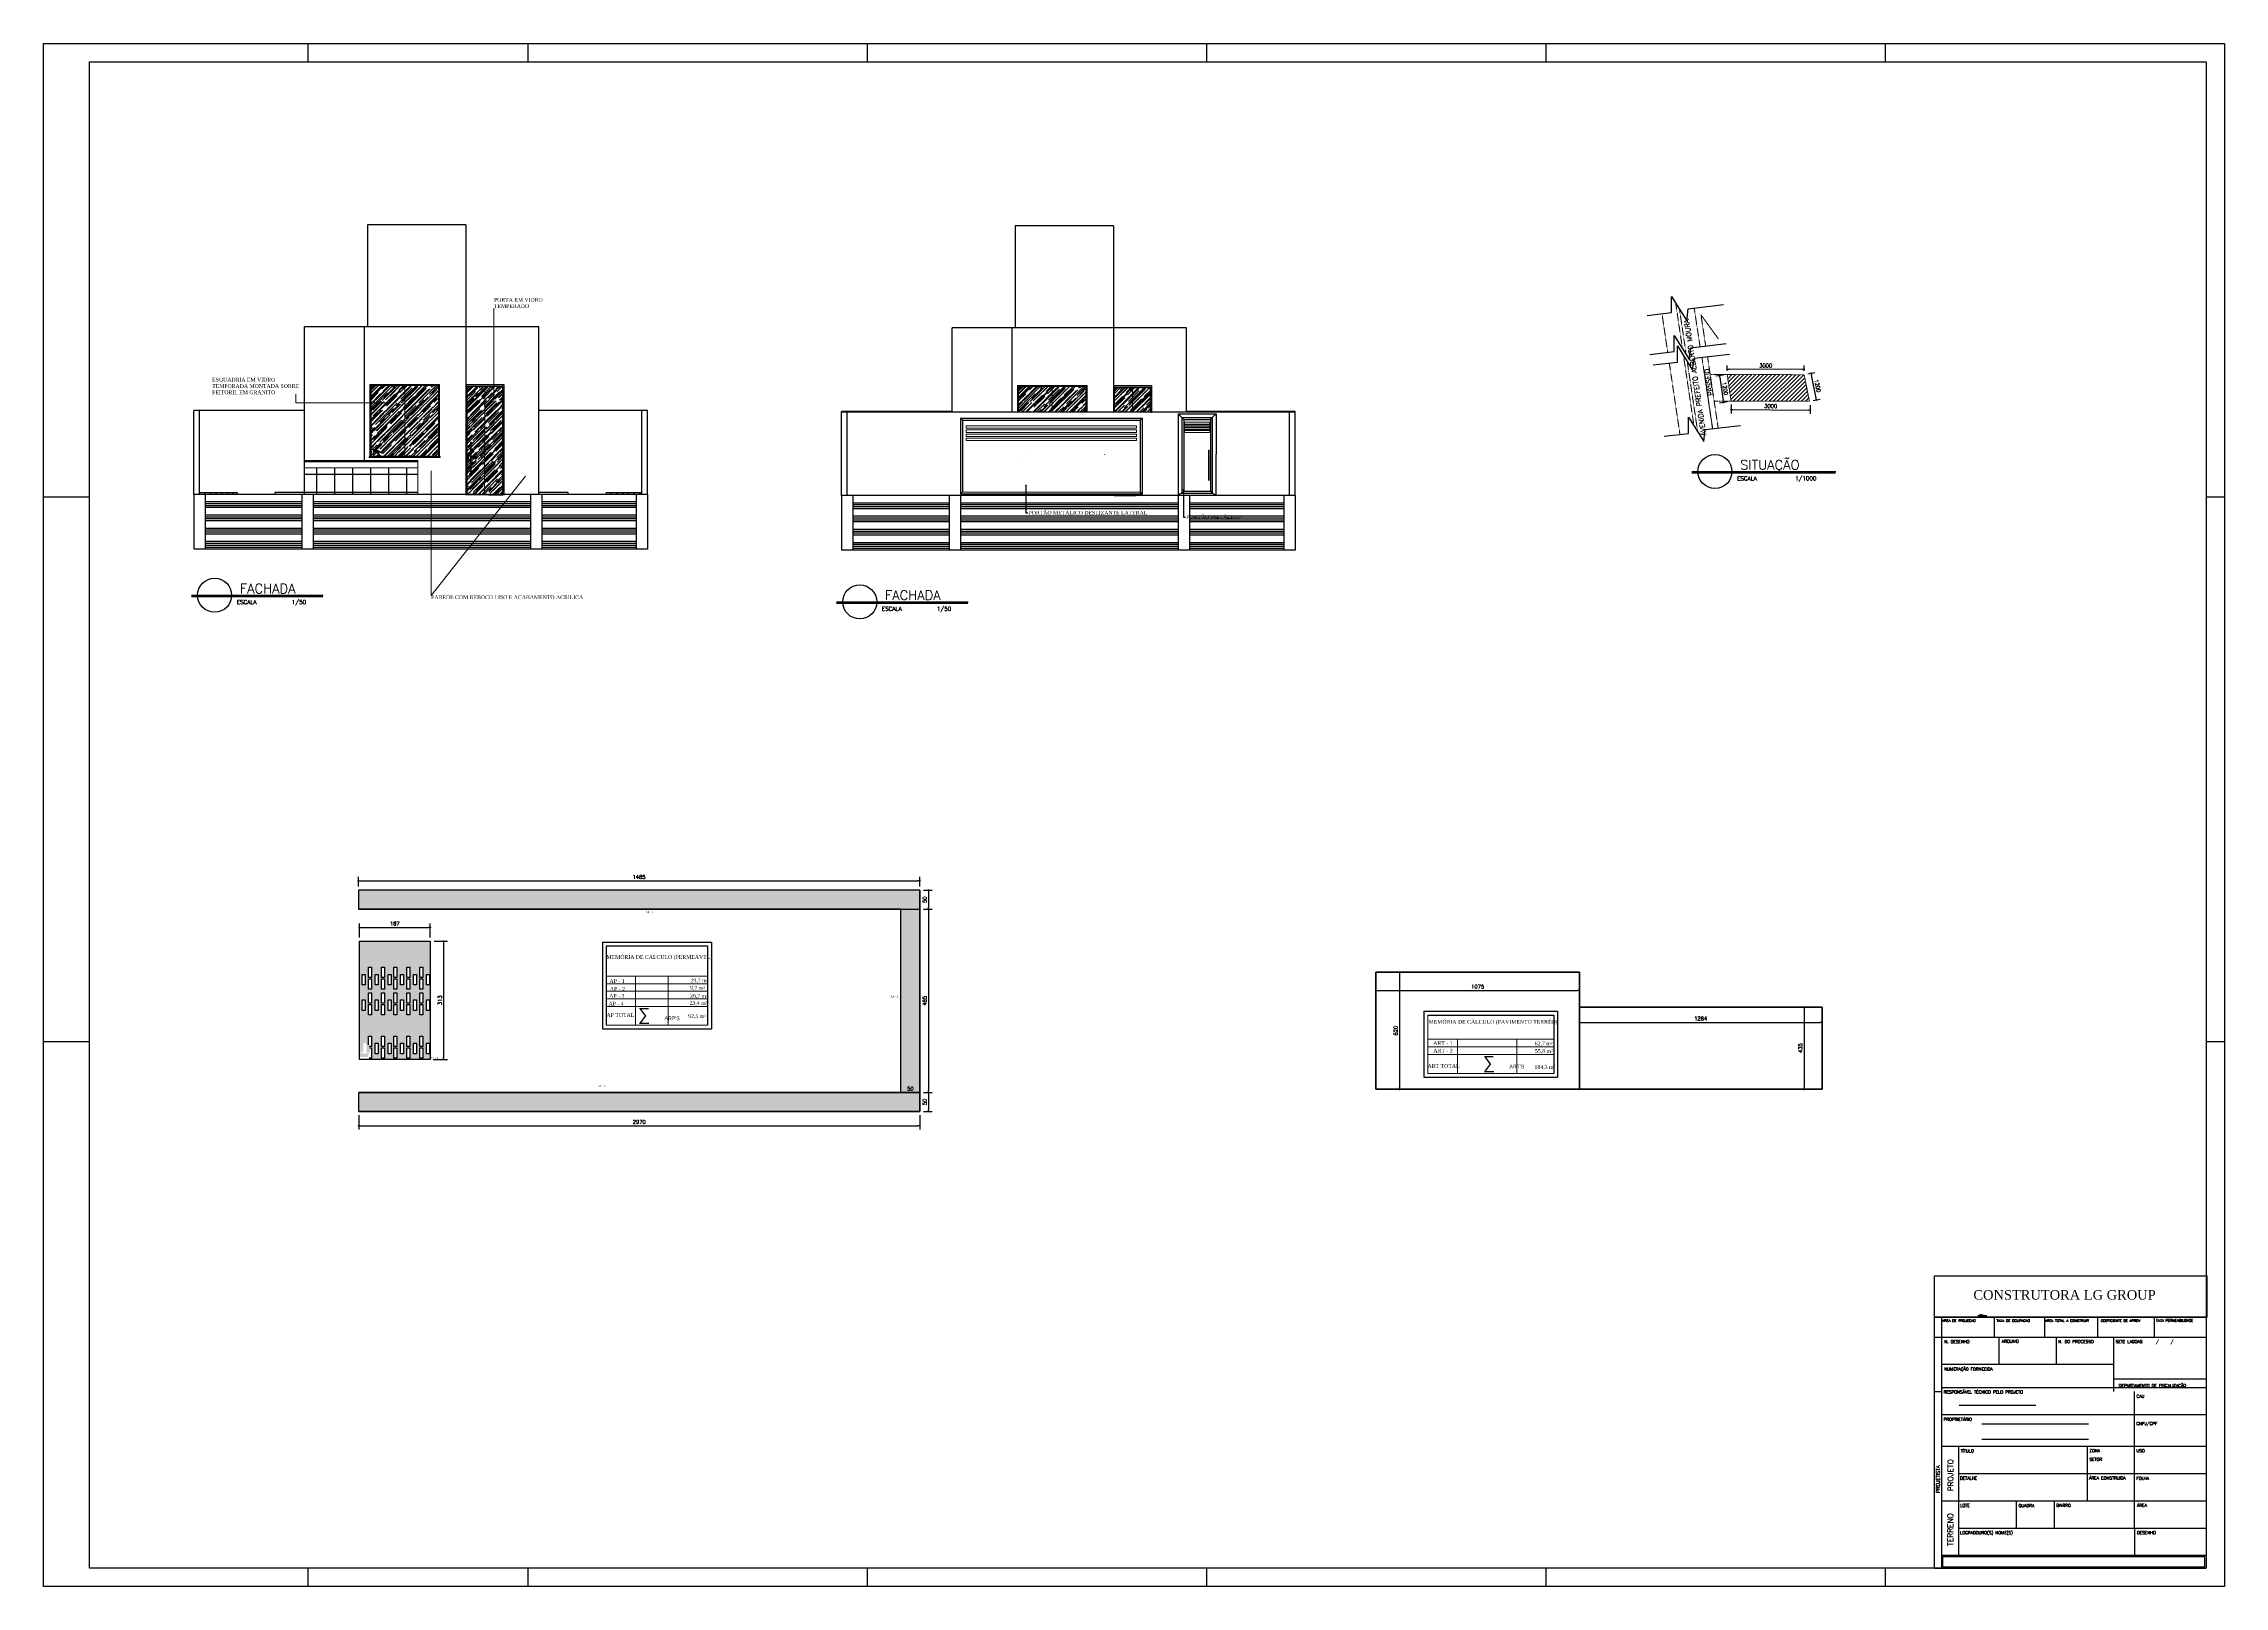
# Model space of a CAD drawing. Header units: inches. Extents: x 580771 to 691655, y 7719261 to 7829530.
# Drawn here: x 685887 to 691655, y 7719261 to 7723340 of the extents above; entities that cross this region are included whole.
import ezdxf
from ezdxf import colors
from ezdxf.entities.mleader import LeaderData, LeaderLine
from ezdxf.math import Vec2, Vec3

# ---------------------------------------------------------------- set-up
doc = ezdxf.new("R2010")
doc.units = ezdxf.units.IN
doc.header["$MEASUREMENT"] = 0
doc.header["$PDMODE"] = 2
for name, pattern in [('CONTINUO', [0]), ('DASHDOTX2', [2, 1, -0.5, 0, -0.5]), ('DASHED2', [0.375, 0.25, -0.125])]:
    doc.linetypes.add(name, pattern=pattern)
for name, color, linetype in [('02', 2, 'Continuous'), ('1-ARQ-1', 1, 'Continuous'), ('1-ARQ-A', 1, 'Continuous'), ('1-ARQ-B', 2, 'Continuous'), ('1-ARQ-D', 4, 'Continuous'), ('ACESSORIOS', 2, 'Continuous'), ('Grama', 84, 'Continuous'), ('Layer3', 3, 'Continuous'), ('LEGENDA', 2, 'Continuous'), ('LOGO', 246, 'Continuous'), ('NIVEL', 2, 'Continuous'), ('P-06', 6, 'Continuous'), ('P01', 1, 'Continuous'), ('P02', 2, 'Continuous'), ('P06', 6, 'Continuous'), ('PEN01', 1, 'Continuous'), ('Piso', 55, 'Continuous'), ('Piso Lay-out', 19, 'Continuous'), ('PN010', 1, 'Continuous'), ('PORTAS', 3, 'Continuous')]:
    doc.layers.add(name, color=color, linetype=linetype)
for name, color, linetype, lineweight in [('COTAS', 7, 'Continuous', 0), ('Fachadas - Varanda', 3, 'Continuous', 30), ('MEIO_FIO', 7, 'Continuous', 0), ('Moveis', 1, 'Continuous', 9), ('MURO', 3, 'Continuous', 0), ('Parede Baixa', 5, 'Continuous', 50), ('Parede Corte', 4, 'Continuous', 40), ('Pilares Sub-solo', 7, 'Continuous', 70), ('Pisos Externos', 15, 'Continuous', 9), ('Portas - Janelas', 2, 'Continuous', 20)]:
    doc.layers.add(name, color=color, linetype=linetype, lineweight=lineweight)
doc.styles.add('R80E50', font='romans.shx', dxfattribs={"height": 10})
doc.styles.add('ROMANS', font='romans', dxfattribs={"height": 0.2})
doc.styles.add('Valéria', font='romantic.ttf', dxfattribs={"height": 10})
doc.dimstyles.new('ARQ50', dxfattribs={"dimscale": 50, "dimtxt": 10, "dimasz": 0.1, "dimexe": 0.2, "dimexo": 0.2, "dimgap": 0.1, "dimtad": 1, "dimdec": 0, "dimzin": 12, "dimdsep": 46, "dimtxsty": 'R80E50', "dimblk1": 'DOT', "dimblk2": 'DOT', "dimsah": 1, "dimcen": 0.4, "dimclrd": 15, "dimclre": 15, "dimclrt": 3, "dimadec": 0, "dimazin": 0, "dimtfac": 1, "dimtdec": 0, "dimtmove": 2, "dimatfit": 3, "dimldrblk": 'DOT', "dimfxl": 0.2, "dimtolj": 1, "dimtzin": 12, "dimarcsym": 0})
doc.dimstyles.new('Copy of ARQ50 - 1-1000', dxfattribs={"dimscale": 50, "dimtxt": 10, "dimasz": 0.1, "dimexe": 0.2, "dimexo": 0.2, "dimgap": 0.1, "dimtad": 1, "dimdec": 0, "dimlfac": 20, "dimzin": 12, "dimdsep": 46, "dimtxsty": 'R80E50', "dimblk1": 'DOT', "dimblk2": 'DOT', "dimsah": 1, "dimcen": 0.4, "dimclrd": 15, "dimclre": 15, "dimclrt": 3, "dimadec": 0, "dimazin": 0, "dimtfac": 1, "dimtdec": 0, "dimtmove": 2, "dimatfit": 3, "dimldrblk": 'DOT', "dimfxl": 0.2, "dimtolj": 1, "dimtzin": 12, "dimarcsym": 0})

# ---------------------------------------------------------------- blocks, each defined once
blk = doc.blocks.new('_DOT')
at = {"color": 0, "linetype": 'ByBlock'}
blk.add_line((-0.5, 0), (-1, 0), dxfattribs=at)
at = {"color": 0, "linetype": 'ByBlock', "const_width": 0.5}
blk.add_lwpolyline([(-0.25, 0, 1), (0.25, 0, 1)], format="xyb", close=True, dxfattribs=at)
blk = doc.blocks.new('*D264')
at = {"layer": 'Defpoints', "color": 0, "transparency": 16777216}
for p in [(688204.8, 7721126.8), (686719.8, 7721101.6), (688204.8, 7721101.6)]:
    blk.add_point(p, dxfattribs=at)
at = {"layer": 'NIVEL', "color": 15, "lineweight": -2, "transparency": 16777216}
for p, q in [((686719.8, 7721111.6), (686719.8, 7721136.8)), ((686724.8, 7721126.8), (688199.8, 7721126.8)), ((688204.8, 7721111.6), (688204.8, 7721136.8))]:
    blk.add_line(p, q, dxfattribs=at)
at = {"layer": 'NIVEL', "color": 15, "lineweight": -2, "transparency": 16777216, "xscale": 5, "yscale": 5, "zscale": 5, "rotation": 180}
blk.add_blockref('_DOT', (686719.8, 7721126.8), dxfattribs=at)
at = {"layer": 'NIVEL', "color": 15, "lineweight": -2, "transparency": 16777216, "xscale": 5, "yscale": 5, "zscale": 5}
blk.add_blockref('_DOT', (688204.8, 7721126.8), dxfattribs=at)
at = {"layer": 'NIVEL', "color": 3, "transparency": 16777216, "insert": (687462.3, 7721136.8), "char_height": 10, "attachment_point": 5, "style": 'R80E50'}
blk.add_mtext('\\A1;1485', dxfattribs=at)
blk = doc.blocks.new('*D265')
at = {"layer": 'Defpoints', "color": 0, "transparency": 16777216}
for p in [(688204.8, 7721101.6), (688204.8, 7721051.6), (688227.7, 7721051.6)]:
    blk.add_point(p, dxfattribs=at)
at = {"layer": 'NIVEL', "color": 15, "lineweight": -2, "transparency": 16777216}
for p, q in [((688214.8, 7721101.6), (688237.7, 7721101.6)), ((688227.7, 7721096.6), (688227.7, 7721056.6)), ((688214.8, 7721051.6), (688237.7, 7721051.6))]:
    blk.add_line(p, q, dxfattribs=at)
at = {"layer": 'NIVEL', "color": 15, "lineweight": -2, "transparency": 16777216, "xscale": 5, "yscale": 5, "zscale": 5}
for p, rotation in [((688227.7, 7721101.6), 90), ((688227.7, 7721051.6), 270)]:
    blk.add_blockref('_DOT', p, dxfattribs=dict(at, rotation=rotation))
at = {"layer": 'NIVEL', "color": 3, "transparency": 16777216, "insert": (688217.7, 7721076.6), "char_height": 10, "attachment_point": 5, "rotation": 90, "style": 'R80E50'}
blk.add_mtext('\\A1;50', dxfattribs=at)
blk = doc.blocks.new('*D266')
at = {"layer": 'Defpoints', "color": 0, "transparency": 16777216}
for p in [(688204.8, 7721051.6), (688204.8, 7720566.6), (688227.7, 7720566.6)]:
    blk.add_point(p, dxfattribs=at)
at = {"layer": 'NIVEL', "color": 15, "lineweight": -2, "transparency": 16777216}
for p, q in [((688214.8, 7721051.6), (688237.7, 7721051.6)), ((688227.7, 7721046.6), (688227.7, 7720571.6)), ((688214.8, 7720566.6), (688237.7, 7720566.6))]:
    blk.add_line(p, q, dxfattribs=at)
at = {"layer": 'NIVEL', "color": 15, "lineweight": -2, "transparency": 16777216, "xscale": 5, "yscale": 5, "zscale": 5}
for p, rotation in [((688227.7, 7721051.6), 90), ((688227.7, 7720566.6), 270)]:
    blk.add_blockref('_DOT', p, dxfattribs=dict(at, rotation=rotation))
at = {"layer": 'NIVEL', "color": 3, "transparency": 16777216, "insert": (688217.7, 7720809.1), "char_height": 10, "attachment_point": 5, "rotation": 90, "style": 'R80E50'}
blk.add_mtext('\\A1;485', dxfattribs=at)
blk = doc.blocks.new('*D267')
at = {"layer": 'Defpoints', "color": 0, "transparency": 16777216}
for p in [(688204.8, 7720566.6), (688204.8, 7720516.6), (688227.7, 7720516.6)]:
    blk.add_point(p, dxfattribs=at)
at = {"layer": 'NIVEL', "color": 15, "lineweight": -2, "transparency": 16777216}
for p, q in [((688214.8, 7720566.6), (688237.7, 7720566.6)), ((688227.7, 7720561.6), (688227.7, 7720521.6)), ((688214.8, 7720516.6), (688237.7, 7720516.6))]:
    blk.add_line(p, q, dxfattribs=at)
at = {"layer": 'NIVEL', "color": 15, "lineweight": -2, "transparency": 16777216, "xscale": 5, "yscale": 5, "zscale": 5}
for p, rotation in [((688227.7, 7720566.6), 90), ((688227.7, 7720516.6), 270)]:
    blk.add_blockref('_DOT', p, dxfattribs=dict(at, rotation=rotation))
at = {"layer": 'NIVEL', "color": 3, "transparency": 16777216, "insert": (688217.7, 7720541.6), "char_height": 10, "attachment_point": 5, "rotation": 90, "style": 'R80E50'}
blk.add_mtext('\\A1;50', dxfattribs=at)
blk = doc.blocks.new('*D268')
at = {"layer": 'Defpoints', "color": 0, "transparency": 16777216}
for p in [(686720.8, 7720516.6), (688204.8, 7720516.6), (688204.8, 7720478.9)]:
    blk.add_point(p, dxfattribs=at)
at = {"layer": 'NIVEL', "color": 15, "lineweight": -2, "transparency": 16777216}
for p, q in [((686720.8, 7720506.6), (686720.8, 7720468.9)), ((688204.8, 7720506.6), (688204.8, 7720468.9)), ((686725.8, 7720478.9), (688199.8, 7720478.9))]:
    blk.add_line(p, q, dxfattribs=at)
at = {"layer": 'NIVEL', "color": 15, "lineweight": -2, "transparency": 16777216, "xscale": 5, "yscale": 5, "zscale": 5, "rotation": 180}
blk.add_blockref('_DOT', (686720.8, 7720478.9), dxfattribs=at)
at = {"layer": 'NIVEL', "color": 15, "lineweight": -2, "transparency": 16777216, "xscale": 5, "yscale": 5, "zscale": 5}
blk.add_blockref('_DOT', (688204.8, 7720478.9), dxfattribs=at)
at = {"layer": 'NIVEL', "color": 3, "transparency": 16777216, "insert": (687462.8, 7720488.9), "char_height": 10, "width": 1782.457, "attachment_point": 5, "style": 'R80E50'}
blk.add_mtext('\\A1;2970', dxfattribs=at)
blk = doc.blocks.new('*D269')
at = {"layer": 'Defpoints', "color": 0, "transparency": 16777216}
for p in [(686910, 7721003.3), (686722.6, 7720966.8), (686910, 7720966.8)]:
    blk.add_point(p, dxfattribs=at)
at = {"layer": 'NIVEL', "color": 15, "lineweight": -2, "transparency": 16777216}
for p, q in [((686722.6, 7720976.8), (686722.6, 7721013.3)), ((686727.6, 7721003.3), (686905, 7721003.3)), ((686910, 7720976.8), (686910, 7721013.3))]:
    blk.add_line(p, q, dxfattribs=at)
at = {"layer": 'NIVEL', "color": 15, "lineweight": -2, "transparency": 16777216, "xscale": 5, "yscale": 5, "zscale": 5, "rotation": 180}
blk.add_blockref('_DOT', (686722.6, 7721003.3), dxfattribs=at)
at = {"layer": 'NIVEL', "color": 15, "lineweight": -2, "transparency": 16777216, "xscale": 5, "yscale": 5, "zscale": 5}
blk.add_blockref('_DOT', (686910, 7721003.3), dxfattribs=at)
at = {"layer": 'NIVEL', "color": 3, "transparency": 16777216, "insert": (686816.3, 7721013.3), "char_height": 10, "attachment_point": 5, "style": 'R80E50'}
blk.add_mtext('\\A1;187', dxfattribs=at)
blk = doc.blocks.new('*D270')
at = {"layer": 'Defpoints', "color": 0, "transparency": 16777216}
for p in [(686910, 7720966.8), (686908, 7720654.1), (686945.4, 7720654.1)]:
    blk.add_point(p, dxfattribs=at)
at = {"layer": 'NIVEL', "color": 15, "lineweight": -2, "transparency": 16777216}
for p, q in [((686920, 7720966.8), (686955.4, 7720966.8)), ((686945.4, 7720961.8), (686945.4, 7720659.1)), ((686918, 7720654.1), (686955.4, 7720654.1))]:
    blk.add_line(p, q, dxfattribs=at)
at = {"layer": 'NIVEL', "color": 15, "lineweight": -2, "transparency": 16777216, "xscale": 5, "yscale": 5, "zscale": 5}
for p, rotation in [((686945.4, 7720966.8), 90), ((686945.4, 7720654.1), 270)]:
    blk.add_blockref('_DOT', p, dxfattribs=dict(at, rotation=rotation))
at = {"layer": 'NIVEL', "color": 3, "transparency": 16777216, "insert": (686935.4, 7720810.5), "char_height": 10, "attachment_point": 5, "rotation": 90, "style": 'R80E50'}
blk.add_mtext('\\A1;313', dxfattribs=at)
blk = doc.blocks.new('*D271')
at = {"layer": 'Defpoints', "color": 0, "transparency": 16777216}
for p in [(688154.8, 7720566.6), (688204.8, 7720566.6), (688204.8, 7720566.6)]:
    blk.add_point(p, dxfattribs=at)
at = {"layer": 'NIVEL', "color": 15, "lineweight": -2, "transparency": 16777216}
blk.add_line((688159.8, 7720566.6), (688199.8, 7720566.6), dxfattribs=at)
at = {"layer": 'NIVEL', "color": 15, "lineweight": -2, "transparency": 16777216, "xscale": 5, "yscale": 5, "zscale": 5, "rotation": 180}
blk.add_blockref('_DOT', (688154.8, 7720566.6), dxfattribs=at)
at = {"layer": 'NIVEL', "color": 15, "lineweight": -2, "transparency": 16777216, "xscale": 5, "yscale": 5, "zscale": 5}
blk.add_blockref('_DOT', (688204.8, 7720566.6), dxfattribs=at)
at = {"layer": 'NIVEL', "color": 3, "transparency": 16777216, "insert": (688179.8, 7720576.6), "char_height": 10, "attachment_point": 5, "style": 'R80E50'}
blk.add_mtext('\\A1;50', dxfattribs=at)
blk = doc.blocks.new('*D272')
at = {"layer": 'Defpoints', "color": 0, "transparency": 16777216}
for p in [(689411.2, 7720885.1), (689949.2, 7720885.1), (689949.2, 7720836.8)]:
    blk.add_point(p, dxfattribs=at)
at = {"layer": 'NIVEL', "color": 15, "lineweight": -2, "transparency": 16777216}
for p, q in [((689411.2, 7720875.1), (689411.2, 7720826.8)), ((689416.2, 7720836.8), (689944.2, 7720836.8)), ((689949.2, 7720875.1), (689949.2, 7720826.8))]:
    blk.add_line(p, q, dxfattribs=at)
at = {"layer": 'NIVEL', "color": 15, "lineweight": -2, "transparency": 16777216, "xscale": 5, "yscale": 5, "zscale": 5, "rotation": 180}
blk.add_blockref('_DOT', (689411.2, 7720836.8), dxfattribs=at)
at = {"layer": 'NIVEL', "color": 15, "lineweight": -2, "transparency": 16777216, "xscale": 5, "yscale": 5, "zscale": 5}
blk.add_blockref('_DOT', (689949.2, 7720836.8), dxfattribs=at)
at = {"layer": 'NIVEL', "color": 3, "transparency": 16777216, "insert": (689680.2, 7720846.8), "char_height": 10, "attachment_point": 5, "style": 'R80E50'}
blk.add_mtext('\\A1;1075', dxfattribs=at)
blk = doc.blocks.new('*D273')
at = {"layer": 'Defpoints', "color": 0, "transparency": 16777216}
for p in [(689411.2, 7720885.1), (689411.2, 7720575.1), (689473.4, 7720575.1)]:
    blk.add_point(p, dxfattribs=at)
at = {"layer": 'NIVEL', "color": 15, "lineweight": -2, "transparency": 16777216}
for p, q in [((689421.2, 7720885.1), (689483.4, 7720885.1)), ((689473.4, 7720880.1), (689473.4, 7720580.1)), ((689421.2, 7720575.1), (689483.4, 7720575.1))]:
    blk.add_line(p, q, dxfattribs=at)
at = {"layer": 'NIVEL', "color": 15, "lineweight": -2, "transparency": 16777216, "xscale": 5, "yscale": 5, "zscale": 5}
for p, rotation in [((689473.4, 7720885.1), 90), ((689473.4, 7720575.1), 270)]:
    blk.add_blockref('_DOT', p, dxfattribs=dict(at, rotation=rotation))
at = {"layer": 'NIVEL', "color": 3, "transparency": 16777216, "insert": (689463.4, 7720730.1), "char_height": 10, "width": 1261.905, "attachment_point": 5, "rotation": 90, "style": 'R80E50'}
blk.add_mtext('\\A1;620', dxfattribs=at)
blk = doc.blocks.new('*D274')
at = {"layer": 'Defpoints', "color": 0, "transparency": 16777216}
for p in [(689949.2, 7720792.6), (690591.2, 7720792.6), (690591.2, 7720752.2)]:
    blk.add_point(p, dxfattribs=at)
at = {"layer": 'NIVEL', "color": 15, "lineweight": -2, "transparency": 16777216}
for p, q in [((689949.2, 7720782.6), (689949.2, 7720742.2)), ((690591.2, 7720782.6), (690591.2, 7720742.2)), ((689954.2, 7720752.2), (690586.2, 7720752.2))]:
    blk.add_line(p, q, dxfattribs=at)
at = {"layer": 'NIVEL', "color": 15, "lineweight": -2, "transparency": 16777216, "xscale": 5, "yscale": 5, "zscale": 5, "rotation": 180}
blk.add_blockref('_DOT', (689949.2, 7720752.2), dxfattribs=at)
at = {"layer": 'NIVEL', "color": 15, "lineweight": -2, "transparency": 16777216, "xscale": 5, "yscale": 5, "zscale": 5}
blk.add_blockref('_DOT', (690591.2, 7720752.2), dxfattribs=at)
at = {"layer": 'NIVEL', "color": 3, "transparency": 16777216, "insert": (690270.2, 7720762.2), "char_height": 10, "attachment_point": 5, "style": 'R80E50'}
blk.add_mtext('\\A1;1284', dxfattribs=at)
blk = doc.blocks.new('*D275')
at = {"layer": 'Defpoints', "color": 0, "transparency": 16777216}
for p in [(690591.2, 7720792.6), (690543.8, 7720575.1), (690591.2, 7720575.1)]:
    blk.add_point(p, dxfattribs=at)
at = {"layer": 'NIVEL', "color": 15, "lineweight": -2, "transparency": 16777216}
for p, q in [((690581.2, 7720792.6), (690533.8, 7720792.6)), ((690543.8, 7720787.6), (690543.8, 7720580.1)), ((690581.2, 7720575.1), (690533.8, 7720575.1))]:
    blk.add_line(p, q, dxfattribs=at)
at = {"layer": 'NIVEL', "color": 15, "lineweight": -2, "transparency": 16777216, "xscale": 5, "yscale": 5, "zscale": 5}
for p, rotation in [((690543.8, 7720792.6), 90), ((690543.8, 7720575.1), 270)]:
    blk.add_blockref('_DOT', p, dxfattribs=dict(at, rotation=rotation))
at = {"layer": 'NIVEL', "color": 3, "transparency": 16777216, "insert": (690533.8, 7720683.8), "char_height": 10, "attachment_point": 5, "rotation": 90, "style": 'R80E50'}
blk.add_mtext('\\A1;435', dxfattribs=at)
blk = doc.blocks.new('A0')
at = {"color": 0}
blk.add_lwpolyline([(2.5, 1), (2.5, 83.1), (117.9, 83.1), (117.9, 1)], close=True, dxfattribs=at)
at = {"layer": 'P02'}
for p, q in [((0, 59.4), (2.5, 59.4)), ((117.9, 59.4), (118.9, 59.4)), ((0, 29.7), (2.5, 29.7)), ((117.9, 29.7), (118.9, 29.7))]:
    blk.add_line(p, q, dxfattribs=at)
blk.add_lwpolyline([(0, 0), (0, 84.1), (118.9, 84.1), (118.9, 0)], close=True, dxfattribs=at)
for points in [[(14.4, 84.1), (14.4, 83.1)], [(26.4, 84.1), (26.4, 83.1)], [(44.9, 84.1), (44.9, 83.1)], [(63.4, 84.1), (63.4, 83.1)], [(81.9, 84.1), (81.9, 83.1)], [(100.4, 84.1), (100.4, 83.1)], [(14.4, 1), (14.4, 0)], [(26.4, 1), (26.4, 0)], [(44.9, 1), (44.9, 0)], [(63.4, 1), (63.4, 0)], [(81.9, 1), (81.9, 0)], [(100.4, 1), (100.4, 0)]]:
    blk.add_lwpolyline(points, dxfattribs=at)
blk = doc.blocks.new('*D285')
at = {"layer": 'Defpoints', "color": 0, "transparency": 16777216}
for p in [(690350.6, 7722396), (690560, 7722394.4), (690559.9, 7722370.9)]:
    blk.add_point(p, dxfattribs=at)
at = {"layer": 'NIVEL', "color": 15, "lineweight": -2, "transparency": 16777216}
for p, q in [((690350.5, 7722386), (690350.4, 7722362.5)), ((690355.4, 7722372.5), (690554.9, 7722371)), ((690560, 7722384.4), (690559.8, 7722360.9))]:
    blk.add_line(p, q, dxfattribs=at)
at = {"layer": 'NIVEL', "color": 15, "lineweight": -2, "transparency": 16777216, "xscale": 5, "yscale": 5, "zscale": 5}
for p, rotation in [((690350.4, 7722372.5), 179.5681485132703), ((690559.9, 7722370.9), 359.5681485132703)]:
    blk.add_blockref('_DOT', p, dxfattribs=dict(at, rotation=rotation))
at = {"layer": 'NIVEL', "color": 3, "transparency": 16777216, "insert": (690455.2, 7722381.7), "char_height": 10, "attachment_point": 5, "rotation": 359.56815, "style": 'R80E50'}
blk.add_mtext('\\A1;3000', dxfattribs=at)
blk = doc.blocks.new('*D286')
at = {"layer": 'Defpoints', "color": 0, "transparency": 16777216}
for p in [(690543.8, 7722464.9), (690562.4, 7722468.6), (690557.7, 7722394.4)]:
    blk.add_point(p, dxfattribs=at)
at = {"layer": 'NIVEL', "color": 15, "lineweight": -2, "transparency": 16777216}
for p, q in [((690553.6, 7722466.8), (690572.2, 7722470.5)), ((690575.4, 7722403), (690563.3, 7722463.7)), ((690567.6, 7722396.4), (690586.1, 7722400.1))]:
    blk.add_line(p, q, dxfattribs=at)
at = {"layer": 'NIVEL', "color": 15, "lineweight": -2, "transparency": 16777216, "xscale": 5, "yscale": 5, "zscale": 5}
for p, rotation in [((690562.4, 7722468.6), 101.2181555997938), ((690576.3, 7722398.1), 281.2181555997938)]:
    blk.add_blockref('_DOT', p, dxfattribs=dict(at, rotation=rotation))
at = {"layer": 'NIVEL', "color": 3, "transparency": 16777216, "insert": (690579.2, 7722435.3), "char_height": 10, "attachment_point": 5, "rotation": 281.21816, "style": 'R80E50'}
blk.add_mtext('\\A1;1200', dxfattribs=at)
blk = doc.blocks.new('*D287')
at = {"layer": 'Defpoints', "color": 0, "transparency": 16777216}
for p in [(690340.1, 7722479.2), (690340.1, 7722465.1), (690543.8, 7722464.9)]:
    blk.add_point(p, dxfattribs=at)
at = {"layer": 'NIVEL', "color": 15, "lineweight": -2, "transparency": 16777216}
for p, q in [((690340.1, 7722475.1), (690340.1, 7722489.2)), ((690538.8, 7722479), (690345.1, 7722479.2)), ((690543.8, 7722474.9), (690543.8, 7722489))]:
    blk.add_line(p, q, dxfattribs=at)
at = {"layer": 'NIVEL', "color": 15, "lineweight": -2, "transparency": 16777216, "xscale": 5, "yscale": 5, "zscale": 5}
for p, rotation in [((690340.1, 7722479.2), 179.9317308665628), ((690543.8, 7722479), 359.9317308665628)]:
    blk.add_blockref('_DOT', p, dxfattribs=dict(at, rotation=rotation))
at = {"layer": 'NIVEL', "color": 3, "transparency": 16777216, "insert": (690442, 7722489.1), "char_height": 10, "attachment_point": 5, "rotation": 359.93173, "style": 'R80E50'}
blk.add_mtext('\\A1;3000', dxfattribs=at)
blk = doc.blocks.new('*D288')
at = {"layer": 'Defpoints', "color": 0, "transparency": 16777216}
for p in [(690340.1, 7722465.1), (690330.2, 7722391.4), (690350.6, 7722394.4)]:
    blk.add_point(p, dxfattribs=at)
at = {"layer": 'NIVEL', "color": 15, "lineweight": -2, "transparency": 16777216}
for p, q in [((690330.2, 7722463.6), (690309.8, 7722460.6)), ((690320.4, 7722457.1), (690329.5, 7722396.4)), ((690340.7, 7722393), (690320.3, 7722389.9))]:
    blk.add_line(p, q, dxfattribs=at)
at = {"layer": 'NIVEL', "color": 15, "lineweight": -2, "transparency": 16777216, "xscale": 5, "yscale": 5, "zscale": 5}
for p, rotation in [((690319.7, 7722462.1), 98.45947487728692), ((690330.2, 7722391.4), 278.4594748772869)]:
    blk.add_blockref('_DOT', p, dxfattribs=dict(at, rotation=rotation))
at = {"layer": 'NIVEL', "color": 3, "transparency": 16777216, "insert": (690334.8, 7722428.2), "char_height": 10, "attachment_point": 5, "rotation": 278.45947, "style": 'R80E50'}
blk.add_mtext('\\A1;1200', dxfattribs=at)

msp = doc.modelspace()

# ---------------------------------------------------------------- hatches: boundary and pattern name
h = msp.add_hatch()
h.set_pattern_fill('GRASS2', color=74, scale=15, pattern_type=2)
h.set_pattern_definition([(360, (602150.809, 7715494.974), (15, 15), [2.25, -0.45, 0.6, -0.45, 2.25, -9]), (360, (602150.059, 7715495.424), (15, 15), [1.5, -1.125, 2.25, -1.125, 1.5, -7.5]), (360, (602155.309, 7715501.424), (15, 15), [1.875, -0.75, 1.875, -10.5]), (360, (602147.809, 7715504.424), (15, 15), [0.75, -1.5, 0.75, -12]), (90, (602149.309, 7715504.424), (-15, 15), [1.35, -13.65]), (90, (602153.809, 7715495.424), (-15, 15), [1.5, -13.5]), (90, (602157.559, 7715501.424), (-15, 15), [1.5, -13.5]), (45, (602155.759, 7715495.274), (2e-14, 15), [1.5, -19.7132034]), (135, (602151.859, 7715495.274), (-15, 2e-14), [1.5, -19.7132034]), (63.434949, (602155.309, 7715495.349), (8e-10, 15), [1.5, -32.0410197]), (75.9637565, (602154.559, 7715495.424), (5e-10, 15), [1.5, -60.3465844]), (75.9637565, (602158.309, 7715501.424), (5e-10, 15), [1.2, -60.6465844]), (75.9637565, (602149.609, 7715504.424), (5e-10, 15), [1.05, -60.7965844]), (104.0362435, (602153.059, 7715495.424), (-5e-10, 15), [1.5, -60.3465844]), (104.0362435, (602156.809, 7715501.424), (-5e-10, 15), [1.2, -60.6465844]), (104.0362435, (602149.009, 7715504.424), (-5e-10, 15), [1.05, -60.7965844]), (116.565051, (602152.309, 7715495.349), (-6e-09, 15), [1.5, -32.041002])])
h.paths.add_polyline_path([(686377.805, 7722329.97), (686383.671, 7722331.742)])
h.paths.add_polyline_path([(686300.053, 7722148.295), (686399.915, 7722148.295), (686399.915, 7722152.842), (686300.053, 7722152.842)])
h = msp.add_hatch()
h.set_pattern_fill('GRASS2', color=74, scale=15, pattern_type=2)
h.set_pattern_definition([(360, (603225.671, 7715494.974), (15, 15), [2.25, -0.45, 0.6, -0.45, 2.25, -9]), (360, (603224.921, 7715495.424), (15, 15), [1.5, -1.125, 2.25, -1.125, 1.5, -7.5]), (360, (603230.171, 7715501.424), (15, 15), [1.875, -0.75, 1.875, -10.5]), (360, (603222.671, 7715504.424), (15, 15), [0.75, -1.5, 0.75, -12]), (90, (603224.171, 7715504.424), (-15, 15), [1.35, -13.65]), (90, (603228.671, 7715495.424), (-15, 15), [1.5, -13.5]), (90, (603232.421, 7715501.424), (-15, 15), [1.5, -13.5]), (45, (603230.621, 7715495.274), (2e-14, 15), [1.5, -19.7132034]), (135, (603226.721, 7715495.274), (-15, 2e-14), [1.5, -19.7132034]), (63.434949, (603230.171, 7715495.349), (8e-10, 15), [1.5, -32.0410197]), (75.9637565, (603229.4213, 7715495.4238), (5e-10, 15), [1.5, -60.3465844]), (75.9637565, (603233.1713, 7715501.4238), (5e-10, 15), [1.2, -60.6465844]), (75.9637565, (603224.4713, 7715504.4238), (5e-10, 15), [1.05, -60.7965844]), (104.0362435, (603227.9213, 7715495.4238), (-5e-10, 15), [1.5, -60.3465844]), (104.0362435, (603231.6713, 7715501.4238), (-5e-10, 15), [1.2, -60.6465844]), (104.0362435, (603223.8713, 7715504.4238), (-5e-10, 15), [1.05, -60.7965844]), (116.565051, (603227.171, 7715495.349), (-6e-09, 15), [1.5, -32.041002])])
h.paths.add_polyline_path([(687452.667, 7722329.969), (687458.534, 7722331.742)])
h.paths.add_polyline_path([(687374.915, 7722148.295), (687474.778, 7722148.295), (687474.778, 7722152.842), (687374.915, 7722152.842)])
h = msp.add_hatch()
h.set_pattern_fill('GRASS2', color=74, scale=7.5, angle=-90, pattern_type=2)
h.set_pattern_definition([(270, (683428.164, 7763176.637), (7.5, -7.5), [1.125, -0.225, 0.3, -0.225, 1.125, -4.5]), (270, (683428.389, 7763177.012), (7.5, -7.5), [0.75, -0.5625, 1.125, -0.5625, 0.75, -3.75]), (270, (683431.389, 7763174.387), (7.5, -7.5), [0.9375, -0.375, 0.9375, -5.25]), (270, (683432.889, 7763178.137), (7.5, -7.5), [0.375, -0.75, 0.375, -6]), (360, (683432.889, 7763177.387), (7.5, 7.5), [0.675, -6.825]), (360, (683428.389, 7763175.137), (7.5, 7.5), [0.75, -6.75]), (360, (683431.389, 7763173.262), (7.5, 7.5), [0.75, -6.75]), (315, (683428.314, 7763174.162), (7.5, -7e-15), [0.75, -9.8566017]), (45, (683428.314, 7763176.112), (7e-15, 7.5), [0.75, -9.8566017]), (333.434949, (683428.3515, 7763174.387), (7.5, -4e-10), [0.75, -16.0205098]), (345.9637565, (683428.389, 7763174.7621), (7.5, -3e-10), [0.75, -30.1732922]), (345.9637565, (683431.389, 7763172.8871), (7.5, -3e-10), [0.6, -30.3232922]), (345.9637565, (683432.889, 7763177.2371), (7.5, -3e-10), [0.525, -30.3982922]), (14.0362435, (683428.389, 7763175.5121), (7.5, 3e-10), [0.75, -30.1732922]), (14.0362435, (683431.389, 7763173.6371), (7.5, 3e-10), [0.6, -30.3232922]), (14.0362435, (683432.889, 7763177.5371), (7.5, 3e-10), [0.525, -30.3982922]), (26.565051, (683428.3515, 7763175.887), (7.5, 3e-09), [0.75, -16.020501])])
h.paths.add_polyline_path([(686845.662, 7721063.139), (686846.548, 7721060.206)], flags=16)
h.paths.add_polyline_path([(688204.031, 7721101.608), (686719.049, 7721100.846), (686719.781, 7721051.608), (688204.781, 7721051.608)])
h = msp.add_hatch()
h.set_pattern_fill('GRASS2', color=74, scale=7.5, angle=-90, pattern_type=2)
h.set_pattern_definition([(270, (684864.142, 7763126.4465), (7.5, -7.5), [1.125, -0.225, 0.3, -0.225, 1.125, -4.5]), (270, (684864.367, 7763126.8215), (7.5, -7.5), [0.75, -0.5625, 1.125, -0.5625, 0.75, -3.75]), (270, (684867.367, 7763124.1965), (7.5, -7.5), [0.9375, -0.375, 0.9375, -5.25]), (270, (684868.867, 7763127.9465), (7.5, -7.5), [0.375, -0.75, 0.375, -6]), (360, (684868.867, 7763127.1965), (7.5, 7.5), [0.675, -6.825]), (360, (684864.367, 7763124.9465), (7.5, 7.5), [0.75, -6.75]), (360, (684867.367, 7763123.0715), (7.5, 7.5), [0.75, -6.75]), (315, (684864.292, 7763123.9715), (7.5, -7e-15), [0.75, -9.8566017]), (45, (684864.292, 7763125.9215), (7e-15, 7.5), [0.75, -9.8566017]), (333.434949, (684864.3294, 7763124.1965), (7.5, -4e-10), [0.75, -16.0205098]), (345.9637565, (684864.367, 7763124.5715), (7.5, -3e-10), [0.75, -30.1732922]), (345.9637565, (684867.367, 7763122.6965), (7.5, -3e-10), [0.6, -30.3232922]), (345.9637565, (684868.867, 7763127.0465), (7.5, -3e-10), [0.525, -30.3982922]), (14.0362435, (684864.367, 7763125.3215), (7.5, 3e-10), [0.75, -30.1732922]), (14.0362435, (684867.367, 7763123.4465), (7.5, 3e-10), [0.6, -30.3232922]), (14.0362435, (684868.867, 7763127.3465), (7.5, 3e-10), [0.525, -30.3982922]), (26.565051, (684864.3294, 7763125.6965), (7.5, 3e-09), [0.75, -16.020501])])
h.paths.add_polyline_path([(688281.64, 7721012.948), (688282.526, 7721010.015)])
h.paths.add_polyline_path([(688204.031, 7721051.608), (688155.027, 7721050.656), (688154.781, 7720566.608), (688203.531, 7720566.608)])
h = msp.add_hatch()
h.set_pattern_fill('GRASS2', color=74, scale=7.5, angle=-90, pattern_type=2)
h.set_pattern_definition([(270, (683431.146, 7763040.894), (7.5, -7.5), [1.125, -0.225, 0.3, -0.225, 1.125, -4.5]), (270, (683431.371, 7763041.269), (7.5, -7.5), [0.75, -0.5625, 1.125, -0.5625, 0.75, -3.75]), (270, (683434.371, 7763038.644), (7.5, -7.5), [0.9375, -0.375, 0.9375, -5.25]), (270, (683435.871, 7763042.394), (7.5, -7.5), [0.375, -0.75, 0.375, -6]), (360, (683435.871, 7763041.644), (7.5, 7.5), [0.675, -6.825]), (360, (683431.371, 7763039.394), (7.5, 7.5), [0.75, -6.75]), (360, (683434.371, 7763037.519), (7.5, 7.5), [0.75, -6.75]), (315, (683431.296, 7763038.4187), (7.5, -7e-15), [0.75, -9.8566017]), (45, (683431.296, 7763040.3687), (7e-15, 7.5), [0.75, -9.8566017]), (333.434949, (683431.3337, 7763038.6437), (7.5, -4e-10), [0.75, -16.0205098]), (345.9637565, (683431.3712, 7763039.0187), (7.5, -3e-10), [0.75, -30.1732922]), (345.9637565, (683434.3712, 7763037.1437), (7.5, -3e-10), [0.6, -30.3232922]), (345.9637565, (683435.8712, 7763041.4937), (7.5, -3e-10), [0.525, -30.3982922]), (14.0362435, (683431.3712, 7763039.7687), (7.5, 3e-10), [0.75, -30.1732922]), (14.0362435, (683434.3712, 7763037.8937), (7.5, 3e-10), [0.6, -30.3232922]), (14.0362435, (683435.8712, 7763041.7937), (7.5, 3e-10), [0.525, -30.3982922]), (26.565051, (683431.3337, 7763040.1437), (7.5, 3e-09), [0.75, -16.020501])])
h.paths.add_polyline_path([(686848.644, 7720927.396), (686849.53, 7720924.462)], flags=16)
h.paths.add_polyline_path([(686907.977, 7720851.422), (686900.113, 7720851.422), (686900.113, 7720878.947), (686907.977, 7720878.947)], flags=16)
h.paths.add_polyline_path([(686890, 7720870.508), (686882.135, 7720870.508), (686882.135, 7720898.034), (686890, 7720898.034)], flags=16)
h.paths.add_polyline_path([(686882.135, 7720867.018), (686890, 7720867.018), (686890, 7720839.493), (686882.135, 7720839.493)], flags=16)
h.paths.add_polyline_path([(686855.655, 7720870.508), (686847.791, 7720870.508), (686847.791, 7720898.034), (686855.655, 7720898.034)], flags=16)
h.paths.add_polyline_path([(686873.632, 7720851.422), (686865.768, 7720851.422), (686865.768, 7720878.947), (686873.632, 7720878.947)], flags=16)
h.paths.add_polyline_path([(686855.655, 7720839.493), (686847.791, 7720839.493), (686847.791, 7720867.018), (686855.655, 7720867.018)], flags=16)
h.paths.add_polyline_path([(686831.424, 7720878.947), (686839.288, 7720878.947), (686839.288, 7720851.422), (686831.424, 7720851.422)], flags=16)
h.paths.add_polyline_path([(686813.446, 7720898.034), (686821.311, 7720898.034), (686821.311, 7720870.508), (686813.446, 7720870.508)], flags=16)
h.paths.add_polyline_path([(686813.446, 7720839.493), (686813.446, 7720867.018), (686821.311, 7720867.018), (686821.311, 7720839.493)], flags=16)
h.paths.add_polyline_path([(686806.687, 7720851.422), (686798.823, 7720851.422), (686798.823, 7720878.947), (686806.687, 7720878.947)], flags=16)
h.paths.add_polyline_path([(686788.709, 7720870.508), (686780.845, 7720870.508), (686780.845, 7720898.034), (686788.709, 7720898.034)], flags=16)
h.paths.add_polyline_path([(686788.709, 7720839.493), (686780.845, 7720839.493), (686780.845, 7720867.018), (686788.709, 7720867.018)], flags=16)
h.paths.add_polyline_path([(686772.342, 7720851.422), (686764.478, 7720851.422), (686764.478, 7720878.947), (686772.342, 7720878.947)], flags=16)
h.paths.add_polyline_path([(686746.501, 7720867.018), (686754.365, 7720867.018), (686754.365, 7720839.493), (686746.501, 7720839.493)], flags=16)
h.paths.add_polyline_path([(686746.501, 7720898.034), (686754.365, 7720898.034), (686754.365, 7720870.508), (686746.501, 7720870.508)], flags=16)
h.paths.add_polyline_path([(686737.998, 7720851.422), (686730.134, 7720851.422), (686730.134, 7720878.947), (686737.998, 7720878.947)], flags=16)
h.paths.add_polyline_path([(686730.134, 7720811.456), (686737.998, 7720811.456), (686737.998, 7720783.931), (686730.134, 7720783.931)], flags=16)
h.paths.add_polyline_path([(686746.501, 7720830.542), (686754.365, 7720830.542), (686754.365, 7720803.017), (686746.501, 7720803.017)], flags=16)
h.paths.add_polyline_path([(686746.501, 7720799.527), (686754.365, 7720799.527), (686754.365, 7720772.002), (686746.501, 7720772.002)], flags=16)
h.paths.add_polyline_path([(686764.478, 7720811.456), (686772.342, 7720811.456), (686772.342, 7720783.931), (686764.478, 7720783.931)], flags=16)
h.paths.add_polyline_path([(686788.709, 7720803.017), (686780.845, 7720803.017), (686780.845, 7720830.542), (686788.709, 7720830.542)], flags=16)
h.paths.add_polyline_path([(686788.709, 7720772.002), (686780.845, 7720772.002), (686780.845, 7720799.527), (686788.709, 7720799.527)], flags=16)
h.paths.add_polyline_path([(686806.687, 7720783.931), (686798.823, 7720783.931), (686798.823, 7720811.456), (686806.687, 7720811.456)], flags=16)
h.paths.add_polyline_path([(686813.446, 7720830.542), (686821.311, 7720830.542), (686821.311, 7720803.017), (686813.446, 7720803.017)], flags=16)
h.paths.add_polyline_path([(686821.311, 7720772.002), (686813.446, 7720772.002), (686813.446, 7720799.527), (686821.311, 7720799.527)], flags=16)
h.paths.add_polyline_path([(686831.424, 7720811.456), (686839.288, 7720811.456), (686839.288, 7720783.931), (686831.424, 7720783.931)], flags=16)
h.paths.add_polyline_path([(686855.655, 7720803.017), (686847.791, 7720803.017), (686847.791, 7720830.542), (686855.655, 7720830.542)], flags=16)
h.paths.add_polyline_path([(686855.655, 7720772.002), (686847.791, 7720772.002), (686847.791, 7720799.527), (686855.655, 7720799.527)], flags=16)
h.paths.add_polyline_path([(686865.768, 7720811.456), (686873.632, 7720811.456), (686873.632, 7720783.931), (686865.768, 7720783.931)], flags=16)
h.paths.add_polyline_path([(686890, 7720803.017), (686882.135, 7720803.017), (686882.135, 7720830.542), (686890, 7720830.542)], flags=16)
h.paths.add_polyline_path([(686882.135, 7720799.527), (686890, 7720799.527), (686890, 7720772.002), (686882.135, 7720772.002)], flags=16)
h.paths.add_polyline_path([(686900.113, 7720811.456), (686907.977, 7720811.456), (686907.977, 7720783.931), (686900.113, 7720783.931)], flags=16)
h.paths.add_polyline_path([(686806.687, 7720669.344), (686798.823, 7720669.344), (686798.823, 7720696.87), (686806.687, 7720696.87)], flags=16)
h.paths.add_polyline_path([(686813.446, 7720684.941), (686821.311, 7720684.941), (686821.311, 7720657.416), (686813.446, 7720657.416)], flags=16)
h.paths.add_polyline_path([(686821.311, 7720688.431), (686813.446, 7720688.431), (686813.446, 7720715.956), (686821.311, 7720715.956)], flags=16)
h.paths.add_polyline_path([(686831.424, 7720696.87), (686839.288, 7720696.87), (686839.288, 7720669.344), (686831.424, 7720669.344)], flags=16)
h.paths.add_polyline_path([(686855.655, 7720688.431), (686847.791, 7720688.431), (686847.791, 7720715.956), (686855.655, 7720715.956)], flags=16)
h.paths.add_polyline_path([(686847.791, 7720684.941), (686855.655, 7720684.941), (686855.655, 7720657.416), (686847.791, 7720657.416)], flags=16)
h.paths.add_polyline_path([(686873.633, 7720669.344), (686865.768, 7720669.344), (686865.768, 7720696.87), (686873.633, 7720696.87)], flags=16)
h.paths.add_polyline_path([(686900.113, 7720696.87), (686907.977, 7720696.87), (686907.977, 7720669.344), (686900.113, 7720669.344)], flags=16)
h.paths.add_polyline_path([(686890, 7720657.416), (686882.135, 7720657.416), (686882.135, 7720684.941), (686890, 7720684.941)], flags=16)
h.paths.add_polyline_path([(686890, 7720688.431), (686882.135, 7720688.431), (686882.135, 7720715.956), (686890, 7720715.956)], flags=16)
h.paths.add_polyline_path([(686788.71, 7720688.431), (686780.845, 7720688.431), (686780.845, 7720715.956), (686788.71, 7720715.956)], flags=16)
h.paths.add_polyline_path([(686788.71, 7720657.416), (686780.845, 7720657.416), (686780.845, 7720684.941), (686788.71, 7720684.941)], flags=16)
h.paths.add_polyline_path([(686764.478, 7720696.87), (686772.342, 7720696.87), (686772.342, 7720669.344), (686764.478, 7720669.344)], flags=16)
edge = h.paths.add_edge_path(flags=16)
edge.add_arc((686719.994, 7720676.988), 30.887, 21.7442275, 30.8847391)
edge.add_line((686746.501, 7720692.843), (686746.501, 7720715.956))
edge.add_line((686746.501, 7720715.956), (686754.365, 7720715.956))
edge.add_line((686754.365, 7720715.956), (686754.365, 7720688.431))
edge.add_line((686754.365, 7720688.431), (686748.683, 7720688.431))
h.paths.add_polyline_path([(686733.228, 7720696.869), (686741.092, 7720696.869), (686741.092, 7720673.573), (686733.228, 7720673.61)], flags=16)
h.paths.add_polyline_path([(686733.228, 7720669.344), (686733.228, 7720672.019), (686741.092, 7720671.983), (686741.092, 7720669.344)], flags=16)
edge = h.paths.add_edge_path()
edge.add_line((686909.781, 7720655.36), (686909.781, 7720880.812))
edge.add_line((686909.781, 7720880.812), (686909.031, 7720965.358))
edge.add_line((686909.031, 7720965.358), (686722.031, 7720965.103))
edge.add_line((686722.031, 7720965.103), (686720.841, 7720673.667))
edge.add_line((686720.841, 7720673.667), (686746.94, 7720673.546))
edge.add_line((686746.94, 7720673.546), (686746.932, 7720671.956))
edge.add_line((686746.932, 7720671.956), (686720.834, 7720672.077))
edge.add_line((686720.834, 7720672.077), (686720.786, 7720660.358))
edge.add_line((686720.786, 7720660.358), (686746.501, 7720660.358))
edge.add_line((686746.501, 7720660.358), (686746.501, 7720669.358))
edge.add_arc((686746.526, 7720675.43), 6.073, 269.7596252, 295.9467698)
edge.add_arc((686749.128, 7720670.082), 0.125, -64.0537177, -0.2302108)
edge.add_line((686749.254, 7720670.082), (686749.261, 7720671.615))
edge.add_line((686749.261, 7720671.615), (686749.386, 7720671.615))
edge.add_arc((686749.386, 7720671.665), 0.05, 269.733921, 359.7403439)
edge.add_line((686749.436, 7720671.665), (686749.436, 7720671.67))
edge.add_arc((686749.481, 7720671.669), 0.045, 89.7339211, 179.7339226, ccw=False)
edge.add_arc((686749.482, 7720671.844), 0.13, 269.7339182, 368.5838013)
edge.add_line((686749.61, 7720671.864), (686750.687, 7720671.859))
edge.add_line((686750.687, 7720671.859), (686750.688, 7720672.055))
edge.add_line((686750.688, 7720672.055), (686750.588, 7720672.056))
edge.add_line((686750.588, 7720672.056), (686750.589, 7720672.239))
edge.add_line((686750.589, 7720672.239), (686750.589, 7720672.299))
edge.add_line((686750.589, 7720672.299), (686750.574, 7720672.314))
edge.add_line((686750.574, 7720672.314), (686750.619, 7720672.359))
edge.add_line((686750.619, 7720672.359), (686750.574, 7720672.404))
edge.add_line((686750.574, 7720672.404), (686750.62, 7720672.449))
edge.add_line((686750.62, 7720672.449), (686750.575, 7720672.494))
edge.add_line((686750.575, 7720672.494), (686750.59, 7720672.509))
edge.add_line((686750.59, 7720672.509), (686750.592, 7720672.929))
edge.add_line((686750.592, 7720672.929), (686750.577, 7720672.944))
edge.add_line((686750.577, 7720672.944), (686750.622, 7720672.989))
edge.add_line((686750.622, 7720672.989), (686750.577, 7720673.034))
edge.add_line((686750.577, 7720673.034), (686750.622, 7720673.079))
edge.add_line((686750.622, 7720673.079), (686750.578, 7720673.124))
edge.add_line((686750.578, 7720673.124), (686750.593, 7720673.139))
edge.add_line((686750.593, 7720673.139), (686750.594, 7720673.413))
edge.add_line((686750.594, 7720673.413), (686750.694, 7720673.412))
edge.add_line((686750.694, 7720673.412), (686750.695, 7720673.609))
edge.add_arc((686719.994, 7720676.988), 30.887, -6.2817403, 14.9198511)
edge.add_line((686749.839, 7720684.941), (686754.365, 7720684.941))
edge.add_line((686754.365, 7720684.941), (686754.365, 7720657.416))
edge.add_line((686754.365, 7720657.416), (686748.267, 7720657.416))
edge.add_line((686748.267, 7720657.416), (686748.267, 7720655.541))
edge.add_line((686748.267, 7720655.541), (686909.781, 7720655.36))
h = msp.add_hatch()
h.set_pattern_fill('GRASS2', color=74, scale=7.5, angle=-90, pattern_type=2)
h.set_pattern_definition([(270, (683429.891, 7762641.637), (7.5, -7.5), [1.125, -0.225, 0.3, -0.225, 1.125, -4.5]), (270, (683430.116, 7762642.012), (7.5, -7.5), [0.75, -0.5625, 1.125, -0.5625, 0.75, -3.75]), (270, (683433.116, 7762639.387), (7.5, -7.5), [0.9375, -0.375, 0.9375, -5.25]), (270, (683434.616, 7762643.137), (7.5, -7.5), [0.375, -0.75, 0.375, -6]), (360, (683434.616, 7762642.387), (7.5, 7.5), [0.675, -6.825]), (360, (683430.116, 7762640.137), (7.5, 7.5), [0.75, -6.75]), (360, (683433.116, 7762638.262), (7.5, 7.5), [0.75, -6.75]), (315, (683430.0407, 7762639.162), (7.5, -7e-15), [0.75, -9.8566017]), (45, (683430.0407, 7762641.112), (7e-15, 7.5), [0.75, -9.8566017]), (333.434949, (683430.0782, 7762639.387), (7.5, -4e-10), [0.75, -16.0205098]), (345.9637565, (683430.1157, 7762639.762), (7.5, -3e-10), [0.75, -30.1732922]), (345.9637565, (683433.1157, 7762637.887), (7.5, -3e-10), [0.6, -30.3232922]), (345.9637565, (683434.6157, 7762642.237), (7.5, -3e-10), [0.525, -30.3982922]), (14.0362435, (683430.1157, 7762640.512), (7.5, 3e-10), [0.75, -30.1732922]), (14.0362435, (683433.1157, 7762638.637), (7.5, 3e-10), [0.6, -30.3232922]), (14.0362435, (683434.6157, 7762642.537), (7.5, 3e-10), [0.525, -30.3982922]), (26.565051, (683430.0782, 7762640.887), (7.5, 3e-09), [0.75, -16.020501])])
h.paths.add_polyline_path([(686847.389, 7720528.139), (686848.275, 7720525.206)], flags=16)
h.paths.add_polyline_path([(688205.757, 7720566.608), (686720.775, 7720565.846), (686721.507, 7720516.608), (688204.781, 7720516.608)])
at = {"layer": '1-ARQ-1'}
h = msp.add_hatch(dxfattribs=at)
h.set_pattern_fill('ANSI31', color=256, scale=60, style=0)
h.set_pattern_definition([(45, (26364.831, 2202.2466), (-5.303300859, 5.303300859), [])])
h.paths.add_polyline_path([(690543.777, 7722464.868), (690340.093, 7722465.11), (690350.603, 7722394.439), (690374.428, 7722394.439), (690557.745, 7722394.439)])
h.paths.add_polyline_path([(690362.28, 7722423.455), (690448.018, 7722423.455), (690448.018, 7722442.955), (690362.28, 7722442.955)], flags=24)
at = {"layer": 'Grama', "transparency": 33554559}
h = msp.add_hatch(dxfattribs=at)
h.set_pattern_fill('AR-RROOF', color=33, scale=0.4, angle=45)
h.set_pattern_definition([(45, (702918.41, 7711885.029), (8.621046, 22.9894557), [152.4, -20.32, 50.8, -10.16]), (45, (702924.373, 7711898.176), (-16.739197, 2.370788), [30.48, -3.3528, 60.96, -7.62]), (45, (702915.896, 7711894.728), (32.5444482, 42.1712827), [81.28, -14.224, 40.64, -10.16])])
h.paths.add_polyline_path([(686842.433, 7722437.295), (686753.433, 7722437.295), (686753.382, 7722267.295), (686760.81, 7722264.045), (686761.36, 7722257.545), (686753.379, 7722254.595), (686752.377, 7722249.295), (686752.377, 7722248.295), (686842.377, 7722249.295)])
h.paths.add_polyline_path([(686776.759, 7722259.105), (686784.823, 7722254.449), (686776.759, 7722249.793), (686776.759, 7722253.873), (686770.423, 7722253.873), (686770.423, 7722255.025), (686776.759, 7722255.025)], flags=16)
h.paths.add_polyline_path([(686932.411, 7722437.295), (686842.433, 7722437.295), (686842.377, 7722249.295), (686932.377, 7722248.295)])
h = msp.add_hatch(dxfattribs=at)
h.set_pattern_fill('AR-RROOF', color=33, scale=0.4, angle=45)
h.set_pattern_definition([(45, (703390.907, 7711891.375), (8.621046, 22.9894557), [152.4, -20.32, 50.8, -10.16]), (45, (703396.87, 7711904.522), (-16.739197, 2.370788), [30.48, -3.3528, 60.96, -7.62]), (45, (703388.393, 7711901.074), (32.5444482, 42.1712827), [81.28, -14.224, 40.64, -10.16])])
h.paths.add_polyline_path([(687054.377, 7722433.295), (687007.377, 7722433.295), (687007.377, 7722251.295), (687011.377, 7722251.295), (687011.377, 7722241.295), (687007.377, 7722241.295), (687007.377, 7722149.295), (687053.877, 7722149.295)])
h.paths.add_polyline_path([(687018.377, 7722286.295), (687018.377, 7722206.295), (687016.377, 7722206.295), (687016.377, 7722286.295)], flags=16)
h.paths.add_polyline_path([(687027.991, 7722250.951), (687036.055, 7722246.295), (687027.991, 7722241.639), (687027.991, 7722245.719), (687021.655, 7722245.719), (687021.655, 7722246.871), (687027.991, 7722246.871)], flags=16)
h.paths.add_polyline_path([(687101.377, 7722433.295), (687054.377, 7722433.295), (687053.877, 7722149.295), (687101.377, 7722149.295)])
h = msp.add_hatch(dxfattribs=at)
h.set_pattern_fill('AR-RROOF', color=33, scale=0.4, angle=45)
h.set_pattern_definition([(45, (704631.206, 7711882.182), (8.621046, 22.9894557), [152.4, -20.32, 50.8, -10.16]), (45, (704637.169, 7711895.329), (-16.739197, 2.370788), [30.48, -3.3528, 60.96, -7.62]), (45, (704628.6916, 7711891.88), (32.5444482, 42.1712827), [81.28, -14.224, 40.64, -10.16])])
h.paths.add_polyline_path([(688466.208, 7722365.447), (688645.194, 7722365.447), (688644.206, 7722433.447), (688466.228, 7722434.447)])
h.paths.add_polyline_path([(688482.591, 7722253.292), (688482.591, 7722257.371), (688476.255, 7722257.371), (688476.255, 7722258.523), (688482.591, 7722258.523), (688482.591, 7722262.603), (688490.655, 7722257.947)])
h.paths.add_polyline_path([(688466.174, 7722251.747), (688472.472, 7722251.747), (688466.174, 7722251.747)])
h = msp.add_hatch(dxfattribs=at)
h.set_pattern_fill('AR-RROOF', color=33, scale=0.4, angle=45)
h.set_pattern_definition([(45, (704842.705, 7711878.908), (8.621046, 22.9894557), [152.4, -20.32, 50.8, -10.16]), (45, (704848.668, 7711892.055), (-16.739197, 2.370788), [30.48, -3.3528, 60.96, -7.62]), (45, (704840.1905, 7711888.6065), (32.5444482, 42.1712827), [81.28, -14.224, 40.64, -10.16])])
h.paths.add_polyline_path([(688694.09, 7722250.018), (688694.09, 7722254.098), (688687.754, 7722254.098), (688687.754, 7722255.25), (688694.09, 7722255.25), (688694.09, 7722259.329), (688702.154, 7722254.674)])
h.paths.add_polyline_path([(688677.673, 7722248.474), (688683.971, 7722248.474), (688677.673, 7722248.474)])
h.paths.add_polyline_path([(688717.172, 7722365.447), (688817.172, 7722365.447), (688817.172, 7722430.39), (688717.172, 7722430.952)])
at = {"layer": 'Piso'}
h = msp.add_hatch(dxfattribs=at)
h.set_pattern_fill('ANSI37', color=256, scale=15, angle=45)
h.set_pattern_definition([(90, (702850.22, 7712676.967), (-47.625, 1e-14), []), (180, (702850.22, 7712676.967), (-1e-14, -47.625), [])])
h.paths.add_polyline_path([(686877.415, 7722218.295), (686877.415, 7722148.295), (686577.415, 7722148.295), (686577.415, 7722218.295)])

# ---------------------------------------------------------------- linework, layer by layer
for p, q in [((686744.377, 7722861.295), (686744.377, 7722591.295)), ((687004.377, 7722861.295), (686744.377, 7722861.295)), ((687004.377, 7722861.295), (687004.377, 7722591.295)), ((688457.172, 7722858.447), (688457.172, 7722588.447)), ((688717.172, 7722858.447), (688457.172, 7722858.447)), ((688717.172, 7722858.447), (688717.172, 7722588.447)), ((686577.415, 7722148.295), (686577.415, 7722591.295)), ((687197.415, 7722591.295), (686577.415, 7722591.295)), ((687197.415, 7722148.295), (687197.415, 7722591.295)), ((688910.211, 7722588.447), (688290.211, 7722588.447)), ((688290.211, 7722365.447), (688290.211, 7722588.447)), ((688910.211, 7722365.447), (688910.211, 7722588.447)), ((687004.377, 7722439.295), (687104.377, 7722439.295)), ((687104.377, 7722439.295), (687104.377, 7722146.295)), ((688717.172, 7722436.447), (688817.172, 7722436.447)), ((688817.172, 7722436.447), (688817.172, 7722365.447)), ((689197.711, 7722365.447), (687997.711, 7722365.447)), ((686752.376, 7722246.295), (686752.376, 7722246.294)), ((688465.172, 7722243.447), (688465.172, 7722243.447)), ((687484.915, 7722148.295), (686284.915, 7722148.295)), ((686284.915, 7722148.295), (686284.915, 7722003.295)), ((686314.915, 7722148.295), (686314.915, 7722003.295)), ((686569.915, 7722128.295), (686314.915, 7722128.295)), ((686569.915, 7722123.295), (686314.915, 7722123.295)), ((686569.915, 7722118.295), (686314.915, 7722118.295)), ((686569.915, 7722113.295), (686314.915, 7722113.295)), ((686499.915, 7722148.295), (686499.915, 7722153.295)), ((686577.415, 7722153.295), (686499.915, 7722153.295)), ((686569.915, 7722148.295), (686569.915, 7722003.295)), ((686599.915, 7722148.295), (686599.915, 7722003.295)), ((687174.915, 7722128.295), (686599.915, 7722128.295)), ((687174.915, 7722123.295), (686599.915, 7722123.295)), ((687174.915, 7722118.295), (686599.915, 7722118.295)), ((687174.915, 7722113.295), (686599.915, 7722113.295)), ((687174.915, 7722148.295), (687174.915, 7722003.295)), ((687274.915, 7722153.295), (687197.415, 7722153.295)), ((687204.915, 7722148.295), (687204.915, 7722003.295)), ((687454.915, 7722128.295), (687204.915, 7722128.295)), ((687454.915, 7722123.295), (687204.915, 7722123.295)), ((687454.915, 7722118.295), (687204.915, 7722118.295)), ((687454.915, 7722113.295), (687204.915, 7722113.295)), ((687274.915, 7722148.295), (687274.915, 7722153.295)), ((687454.915, 7722148.295), (687454.915, 7722003.295)), ((687484.915, 7722148.295), (687484.915, 7722003.295)), ((689197.711, 7722145.447), (687997.711, 7722145.447)), ((687997.711, 7722145.447), (687997.711, 7722000.447)), ((688027.711, 7722145.447), (688027.711, 7722000.447)), ((688282.711, 7722125.447), (688027.711, 7722125.447)), ((688282.711, 7722120.447), (688027.711, 7722120.447)), ((688282.711, 7722115.447), (688027.711, 7722115.447)), ((688282.711, 7722110.447), (688027.711, 7722110.447)), ((688282.711, 7722145.447), (688282.711, 7722000.447)), ((688312.711, 7722145.447), (688312.711, 7722000.447)), ((688887.711, 7722125.447), (688312.711, 7722125.447)), ((688887.711, 7722120.447), (688312.711, 7722120.447)), ((688887.711, 7722115.447), (688312.711, 7722115.447)), ((688887.711, 7722110.447), (688312.711, 7722110.447)), ((688887.711, 7722145.447), (688887.711, 7722000.447)), ((688917.711, 7722145.447), (688917.711, 7722000.447)), ((689167.711, 7722125.447), (688917.711, 7722125.447)), ((689167.711, 7722120.447), (688917.711, 7722120.447)), ((689167.711, 7722115.447), (688917.711, 7722115.447)), ((689167.711, 7722110.447), (688917.711, 7722110.447)), ((689167.711, 7722145.447), (689167.711, 7722000.447)), ((689197.711, 7722145.447), (689197.711, 7722000.447)), ((686569.915, 7722093.295), (686314.915, 7722093.295)), ((686569.915, 7722088.295), (686314.915, 7722088.295)), ((686569.915, 7722083.295), (686314.915, 7722083.295)), ((686569.915, 7722078.295), (686314.915, 7722078.295)), ((686569.915, 7722058.295), (686314.915, 7722058.295)), ((686569.915, 7722053.295), (686314.915, 7722053.295)), ((686569.915, 7722048.295), (686314.915, 7722048.295)), ((686569.915, 7722043.295), (686314.915, 7722043.295)), ((687174.915, 7722093.295), (686599.915, 7722093.295)), ((687174.915, 7722088.295), (686599.915, 7722088.295)), ((687174.915, 7722083.295), (686599.915, 7722083.295)), ((687174.915, 7722078.295), (686599.915, 7722078.295)), ((687174.915, 7722058.295), (686599.915, 7722058.295)), ((687174.915, 7722053.295), (686599.915, 7722053.295)), ((687174.915, 7722048.295), (686599.915, 7722048.295)), ((687174.915, 7722043.295), (686599.915, 7722043.295)), ((687454.915, 7722093.295), (687204.915, 7722093.295)), ((687454.915, 7722088.295), (687204.915, 7722088.295)), ((687454.915, 7722083.295), (687204.915, 7722083.295)), ((687454.915, 7722078.295), (687204.915, 7722078.295)), ((687454.915, 7722058.295), (687204.915, 7722058.295)), ((687454.915, 7722053.295), (687204.915, 7722053.295)), ((687454.915, 7722048.295), (687204.915, 7722048.295)), ((687454.915, 7722043.295), (687204.915, 7722043.295)), ((688282.711, 7722090.447), (688027.711, 7722090.447)), ((688282.711, 7722085.447), (688027.711, 7722085.447)), ((688282.711, 7722080.447), (688027.711, 7722080.447)), ((688282.711, 7722075.447), (688027.711, 7722075.447)), ((688282.711, 7722055.447), (688027.711, 7722055.447)), ((688282.711, 7722050.447), (688027.711, 7722050.447)), ((688282.711, 7722045.447), (688027.711, 7722045.447)), ((688887.711, 7722090.447), (688312.711, 7722090.447)), ((688887.711, 7722085.447), (688312.711, 7722085.447)), ((688887.711, 7722080.447), (688312.711, 7722080.447)), ((688887.711, 7722075.447), (688312.711, 7722075.447)), ((688887.711, 7722055.447), (688312.711, 7722055.447)), ((688887.711, 7722050.447), (688312.711, 7722050.447)), ((688887.711, 7722045.447), (688312.711, 7722045.447)), ((689167.711, 7722090.447), (688917.711, 7722090.447)), ((689167.711, 7722085.447), (688917.711, 7722085.447)), ((689167.711, 7722080.447), (688917.711, 7722080.447)), ((689167.711, 7722075.447), (688917.711, 7722075.447)), ((689167.711, 7722055.447), (688917.711, 7722055.447)), ((689167.711, 7722050.447), (688917.711, 7722050.447)), ((689167.711, 7722045.447), (688917.711, 7722045.447)), ((687484.915, 7722003.295), (686284.915, 7722003.295)), ((686569.915, 7722023.295), (686314.915, 7722023.295)), ((686569.915, 7722018.295), (686314.915, 7722018.295)), ((686569.915, 7722013.295), (686314.915, 7722013.295)), ((686569.915, 7722008.295), (686314.915, 7722008.295)), ((687174.915, 7722023.295), (686599.915, 7722023.295)), ((687174.915, 7722018.295), (686599.915, 7722018.295)), ((687174.915, 7722013.295), (686599.915, 7722013.295)), ((687174.915, 7722008.295), (686599.915, 7722008.295)), ((687454.915, 7722023.295), (687204.915, 7722023.295)), ((687454.915, 7722018.295), (687204.915, 7722018.295)), ((687454.915, 7722013.295), (687204.915, 7722013.295)), ((687454.915, 7722008.295), (687204.915, 7722008.295)), ((689197.711, 7722000.447), (687997.711, 7722000.447)), ((688282.711, 7722040.447), (688027.711, 7722040.447)), ((688282.711, 7722020.447), (688027.711, 7722020.447)), ((688282.711, 7722015.447), (688027.711, 7722015.447)), ((688282.711, 7722010.447), (688027.711, 7722010.447)), ((688282.711, 7722005.447), (688027.711, 7722005.447)), ((688887.711, 7722040.447), (688312.711, 7722040.447)), ((688887.711, 7722020.447), (688312.711, 7722020.447)), ((688887.711, 7722015.447), (688312.711, 7722015.447)), ((688887.711, 7722010.447), (688312.711, 7722010.447)), ((688887.711, 7722005.447), (688312.711, 7722005.447)), ((689167.711, 7722040.447), (688917.711, 7722040.447)), ((689167.711, 7722020.447), (688917.711, 7722020.447)), ((689167.711, 7722015.447), (688917.711, 7722015.447)), ((689167.711, 7722010.447), (688917.711, 7722010.447)), ((689167.711, 7722005.447), (688917.711, 7722005.447)), ((687365.261, 7720964.36), (687365.261, 7720734.821)), ((687365.261, 7720964.36), (687653.598, 7720964.36)), ((687653.598, 7720964.36), (687653.598, 7720734.821)), ((689538.198, 7720781.596), (689538.198, 7720607.292)), ((689538.198, 7720781.596), (689891.52, 7720781.596)), ((689891.52, 7720781.596), (689891.52, 7720607.292)), ((687365.261, 7720734.821), (687653.598, 7720734.821)), ((689538.198, 7720607.292), (689891.52, 7720607.292))]:
    msp.add_line(p, q)
at = {"color": 74}
for p, q in [((686399.915, 7722152.842), (686300.053, 7722152.842)), ((686399.915, 7722148.295), (686399.915, 7722152.842)), ((687374.915, 7722148.295), (687374.915, 7722152.842)), ((687469.915, 7722152.842), (687374.915, 7722152.842)), ((688154.781, 7721051.608), (686719.781, 7721051.608)), ((688154.781, 7720566.608), (686720.775, 7720566.608))]:
    msp.add_line(p, q, dxfattribs=at)
at = {"color": 54, "linetype": 'CONTINUO', "elevation": -634.842, "flags": 128}
msp.add_lwpolyline([(690885.502, 7719904.541), (690886.265, 7719905.069)], dxfattribs=at)
at = {"layer": '02'}
for p, q in [((691045.927, 7719972.944), (691045.927, 7719920.001)), ((691179.339, 7719972.944), (691179.339, 7719920.001)), ((691319.742, 7719972.944), (691319.742, 7719920.001)), ((691469.711, 7719972.944), (691469.711, 7719920.001))]:
    msp.add_line(p, q, dxfattribs=at)
at = {"layer": '1-ARQ-1'}
for points in [[(690128.694, 7722621.479), (690193.117, 7722628.935), (690193.117, 7722671.806), (690233.265, 7722607.5), (690237, 7722639.187), (690330.368, 7722650.371)], [(690135.833, 7722518.471), (690200.256, 7722525.927), (690200.256, 7722568.797), (690240.405, 7722504.492), (690244.139, 7722536.178), (690337.508, 7722547.362)], [(690144.236, 7722490.512), (690208.659, 7722497.968), (690208.659, 7722540.838), (690248.808, 7722476.533), (690252.542, 7722508.22), (690345.91, 7722519.403)]]:
    msp.add_lwpolyline(points, dxfattribs=at)
at = {"layer": '1-ARQ-A'}
for p, q in [((690246.532, 7722208.736), (690627.219, 7722208.736)), ((690246.532, 7722205.485), (690627.097, 7722205.485)), ((686278.332, 7721881.608), (686626.438, 7721881.608)), ((686278.332, 7721878.358), (686625.929, 7721878.358)), ((687984.592, 7721863.989), (688332.699, 7721863.989)), ((687984.592, 7721860.739), (688332.19, 7721860.739))]:
    msp.add_line(p, q, dxfattribs=at)
for centre in [(690307.931, 7722208.736), (686339.73, 7721881.608), (688045.991, 7721863.989)]:
    msp.add_circle(centre, 45, dxfattribs=at)
at = {"layer": 'ACESSORIOS'}
for p, q in [((688312.711, 7722349.898), (688792.631, 7722349.997)), ((688312.711, 7722349.898), (688312.752, 7722149.898)), ((688317.712, 7722344.899), (688312.711, 7722349.898)), ((688787.631, 7722344.996), (688792.631, 7722349.997)), ((688792.631, 7722349.997), (688792.631, 7722149.289)), ((688898.206, 7722351.657), (688978.204, 7722351.673)), ((688898.206, 7722351.657), (688898.206, 7722151.793)), ((688903.045, 7722346.658), (688898.206, 7722351.657)), ((688973.205, 7722346.672), (688978.204, 7722351.673)), ((688978.204, 7722351.673), (688978.064, 7722151.81)), ((688903.084, 7722156.794), (688898.206, 7722151.915)), ((688973.244, 7722156.809), (688978.064, 7722151.81)), ((688317.751, 7722154.895), (688312.752, 7722149.898)), ((688312.752, 7722149.898), (688792.631, 7722149.562)), ((688792.631, 7722149.562), (688787.631, 7722154.566)), ((688898.206, 7722151.915), (688978.064, 7722151.81))]:
    msp.add_line(p, q, dxfattribs=at)
at = {"layer": 'COTAS', "color": 1}
for p, q in [((687375.261, 7720874.334), (687643.598, 7720874.334)), ((687375.261, 7720854.334), (687643.598, 7720854.334)), ((687375.261, 7720834.334), (687643.598, 7720834.334)), ((687453.152, 7720874.334), (687453.152, 7720744.334)), ((687539.063, 7720874.334), (687539.063, 7720744.334)), ((687375.261, 7720814.334), (687643.598, 7720814.334)), ((687375.261, 7720794.334), (687643.598, 7720794.334)), ((687375.261, 7720744.334), (687643.598, 7720744.334)), ((689548.198, 7720771.596), (689548.198, 7720617.292)), ((689548.198, 7720707.292), (689881.52, 7720707.292)), ((689548.198, 7720687.292), (689881.52, 7720687.292)), ((689548.198, 7720667.292), (689881.52, 7720667.292)), ((689626.55, 7720707.292), (689626.55, 7720617.292)), ((689783.802, 7720707.292), (689783.802, 7720616.95)), ((689548.198, 7720617.292), (689881.52, 7720617.292))]:
    msp.add_line(p, q, dxfattribs=at)
at = {"layer": 'Fachadas - Varanda'}
for p, q in [((686735.478, 7722591.295), (686735.373, 7722236.295)), ((687004.377, 7722591.295), (687004.377, 7722146.295)), ((688448.274, 7722588.447), (688448.208, 7722365.447)), ((688717.172, 7722588.447), (688717.172, 7722365.447)), ((686577.415, 7722370.295), (686284.915, 7722370.295)), ((686284.915, 7722148.295), (686284.915, 7722370.295)), ((686299.915, 7722148.295), (686299.915, 7722370.295)), ((687484.915, 7722370.295), (687197.415, 7722370.295)), ((687469.915, 7722148.295), (687469.915, 7722370.295)), ((687484.915, 7722148.295), (687484.915, 7722370.295)), ((688290.211, 7722367.447), (687997.711, 7722367.447)), ((687997.711, 7722145.447), (687997.711, 7722367.447)), ((688012.711, 7722145.447), (688012.711, 7722367.447)), ((688887.711, 7722361.655), (688988.211, 7722361.675)), ((688887.711, 7722361.655), (688888.094, 7722146.776)), ((688898.206, 7722351.657), (688887.711, 7722361.655)), ((689197.711, 7722367.447), (688910.211, 7722367.447)), ((688978.204, 7722351.673), (688988.211, 7722361.675)), ((688988.211, 7722361.675), (688988.061, 7722146.941)), ((689182.711, 7722145.447), (689182.711, 7722367.447)), ((689197.711, 7722145.447), (689197.711, 7722367.447)), ((688898.206, 7722151.915), (688888.094, 7722146.776)), ((688978.064, 7722151.81), (688988.061, 7722146.954))]:
    msp.add_line(p, q, dxfattribs=at)
at = {"layer": 'LEGENDA', "color": 2}
for p, q in [((690888.686, 7719309.147), (690888.686, 7719972.944)), ((690888.686, 7719972.944), (690904.567, 7719972.944)), ((690888.686, 7719775.705), (690907.925, 7719775.705))]:
    msp.add_line(p, q, dxfattribs=at)
at = {"layer": 'LEGENDA', "color": 5}
for p, q in [((690888.686, 7719972.944), (691600.231, 7719972.944)), ((690888.686, 7719972.944), (691609.911, 7719972.944)), ((690907.925, 7719309.147), (690907.925, 7719972.944)), ((690888.686, 7719920.001), (691606.159, 7719920.001)), ((690904.731, 7719920.001), (691487.035, 7719920.001)), ((690907.925, 7719786.867), (691606.159, 7719786.867)), ((690909.852, 7719786.867), (691606.159, 7719786.867)), ((690907.925, 7719631.408), (691606.159, 7719631.408)), ((690952.924, 7719342.816), (690952.924, 7719631.408)), ((690907.925, 7719487.112), (691606.159, 7719487.112)), ((690907.925, 7719342.816), (691606.159, 7719342.816)), ((690888.686, 7719309.147), (691606.159, 7719309.147))]:
    msp.add_line(p, q, dxfattribs=at)
at = {"layer": 'LEGENDA', "color": 1}
for p, q in [((691059.436, 7719847.853), (691059.436, 7719920.001)), ((691210.947, 7719847.853), (691210.947, 7719920.001)), ((691362.458, 7719775.705), (691362.458, 7719920.001)), ((690907.925, 7719847.853), (691362.458, 7719847.853)), ((691362.458, 7719809.374), (691606.159, 7719809.374)), ((691417.338, 7719414.964), (691417.338, 7719775.705)), ((690907.925, 7719714.719), (691606.159, 7719714.719)), ((691293.38, 7719487.112), (691293.38, 7719631.408)), ((690952.924, 7719559.26), (691606.159, 7719559.26)), ((691105.237, 7719414.964), (691105.237, 7719487.112)), ((691205.773, 7719414.964), (691205.773, 7719487.112)), ((691417.338, 7719414.964), (691606.159, 7719414.964)), ((690910.811, 7719339.93), (691603.273, 7719339.93)), ((690910.811, 7719312.033), (690910.811, 7719339.93)), ((691603.273, 7719312.033), (691603.273, 7719339.93)), ((690910.811, 7719312.033), (691603.273, 7719312.033))]:
    msp.add_line(p, q, dxfattribs=at)
at = {"layer": 'LEGENDA', "color": 3}
for p, q in [((690952.924, 7719414.964), (691417.338, 7719414.964)), ((691417.338, 7719414.964), (691417.338, 7719339.93))]:
    msp.add_line(p, q, dxfattribs=at)
at = {"layer": 'LOGO', "color": 246}
msp.add_spline([(691003.641, 7719976.38), (691008.06, 7719976.32), (691009.616, 7719976.32), (691011.973, 7719976.238), (691013.529, 7719976.238), (691015.886, 7719976.156), (691018.253, 7719976.238), (691021.269, 7719976.156), (691022.042, 7719976.172), (691023.874, 7719976.074), (691026.585, 7719976.014), (691027.253, 7719976.074), (691026.804, 7719976.156), (691025.783, 7719976.374), (691024.704, 7719976.604), (691022.023, 7719976.992), (691019.828, 7719977.323), (691017.995, 7719977.635), (691015.896, 7719977.982), (691014.197, 7719978.429), (691012.536, 7719979.331), (691011.534, 7719979.864), (691010.809, 7719979.615), (691008.833, 7719978.767), (691007.984, 7719978.42), (691006.886, 7719977.887), (691005.56, 7719977.26), (691004.615, 7719976.759), (691003.641, 7719976.38)], degree=3, dxfattribs=at)
at = {"layer": 'MEIO_FIO', "color": 2, "linetype": 'DASHED2', "ltscale": 0.8}
msp.add_line((690270.848, 7722622.962, 42.95), (690316.675, 7722560.036, 42.95), dxfattribs=at)
for points, elevation in [([(690182.937, 7722523.922), (690167.755, 7722626)], -16.55), ([(690221.846, 7722534.218), (690203.967, 7722654.427)], -16.55), ([(690231.799, 7722518.275), (690213.921, 7722638.484)], -16.55), ([(690268.46, 7722539.092), (690252.911, 7722641.093)], -17.25), ([(690283.361, 7722540.877), (690270.848, 7722622.962)], -17.25), ([(690252.252, 7722329.777), (690224.677, 7722515.184)], -16.55), ([(690301.437, 7722321.955), (690273.364, 7722510.714)], -16.55), ([(690316.337, 7722323.74), (690288.263, 7722512.498)], -16.55), ([(690215.24, 7722306.728), (690187.167, 7722495.481)], -16.55), ([(690262.205, 7722313.835), (690234.63, 7722499.241)], -16.55), ([(690279.815, 7722469.528), (690301.872, 7722322.008)], -17.25)]:
    msp.add_lwpolyline(points, dxfattribs=dict(at, elevation=elevation))
at = {"layer": 'Moveis'}
for p, q in [((686877.415, 7722238.295), (686577.415, 7722238.295)), ((686877.415, 7722218.295), (686577.415, 7722218.295)), ((686877.415, 7722148.295), (686877.415, 7722238.295))]:
    msp.add_line(p, q, dxfattribs=at)
at = {"layer": 'MURO', "color": 3, "linetype": 'DASHDOTX2', "ltscale": 0.5}
for p, q in [((690543.777, 7722464.868), (690295.303, 7722465.164)), ((690305.822, 7722394.439), (690374.428, 7722394.439))]:
    msp.add_line(p, q, dxfattribs=at)
msp.add_lwpolyline([(690340.093, 7722465.11), (690350.603, 7722394.439), (690557.745, 7722394.439), (690543.777, 7722464.868), (690340.093, 7722465.11)], dxfattribs=at)
at = {"layer": 'NIVEL'}
for p, q in [((686877.415, 7722236.295), (686577.415, 7722236.295)), ((686877.415, 7722234.295), (686577.415, 7722234.295))]:
    msp.add_line(p, q, dxfattribs=at)
msp.add_lwpolyline([(690173.793, 7722301.932), (690238.216, 7722309.387), (690238.216, 7722352.258), (690278.365, 7722287.952), (690282.099, 7722319.639), (690375.467, 7722330.823)], dxfattribs=at)
for points in [[(686719.781, 7721051.608), (688204.781, 7721051.608), (688204.781, 7721101.608), (686719.781, 7721101.608)], [(688204.781, 7720566.608), (688154.781, 7720566.608), (688154.781, 7721051.608), (688204.781, 7721051.608)], [(686722.629, 7720966.829), (686910.004, 7720966.829), (686910.004, 7720654.103), (686722.629, 7720654.103)], [(686720.775, 7720566.608), (688204.781, 7720566.608), (688204.781, 7720516.608), (686720.775, 7720516.608)]]:
    msp.add_lwpolyline(points, close=True, dxfattribs=at)
at = {"layer": 'P-06'}
msp.add_line((691608.537, 7719972.944), (690888.686, 7719972.944), dxfattribs=at)
msp.add_lwpolyline([(690888.686, 7720081.424), (691608.537, 7720081.424), (691608.537, 7719972.944), (690888.686, 7719972.944)], close=True, dxfattribs=at)
at = {"layer": 'P01'}
for points in [[(686746.501, 7720898.034), (686754.365, 7720898.034), (686754.365, 7720870.508), (686746.501, 7720870.508)], [(686780.845, 7720898.034), (686788.709, 7720898.034), (686788.709, 7720870.508), (686780.845, 7720870.508)], [(686813.446, 7720898.034), (686821.311, 7720898.034), (686821.311, 7720870.508), (686813.446, 7720870.508)], [(686847.791, 7720898.034), (686855.655, 7720898.034), (686855.655, 7720870.508), (686847.791, 7720870.508)], [(686882.135, 7720898.034), (686890, 7720898.034), (686890, 7720870.508), (686882.135, 7720870.508)], [(686730.134, 7720878.947), (686737.998, 7720878.947), (686737.998, 7720851.422), (686730.134, 7720851.422)], [(686746.501, 7720867.018), (686754.365, 7720867.018), (686754.365, 7720839.493), (686746.501, 7720839.493)], [(686746.501, 7720830.542), (686754.365, 7720830.542), (686754.365, 7720803.017), (686746.501, 7720803.017)], [(686764.478, 7720878.947), (686772.342, 7720878.947), (686772.342, 7720851.422), (686764.478, 7720851.422)], [(686780.845, 7720867.018), (686788.709, 7720867.018), (686788.709, 7720839.493), (686780.845, 7720839.493)], [(686780.845, 7720830.542), (686788.709, 7720830.542), (686788.709, 7720803.017), (686780.845, 7720803.017)], [(686798.823, 7720878.947), (686806.687, 7720878.947), (686806.687, 7720851.422), (686798.823, 7720851.422)], [(686813.446, 7720867.018), (686821.311, 7720867.018), (686821.311, 7720839.493), (686813.446, 7720839.493)], [(686813.446, 7720830.542), (686821.311, 7720830.542), (686821.311, 7720803.017), (686813.446, 7720803.017)], [(686831.424, 7720878.947), (686839.288, 7720878.947), (686839.288, 7720851.422), (686831.424, 7720851.422)], [(686847.791, 7720867.018), (686855.655, 7720867.018), (686855.655, 7720839.493), (686847.791, 7720839.493)], [(686847.791, 7720830.542), (686855.655, 7720830.542), (686855.655, 7720803.017), (686847.791, 7720803.017)], [(686865.768, 7720878.947), (686873.632, 7720878.947), (686873.632, 7720851.422), (686865.768, 7720851.422)], [(686882.135, 7720867.018), (686890, 7720867.018), (686890, 7720839.493), (686882.135, 7720839.493)], [(686882.135, 7720830.542), (686890, 7720830.542), (686890, 7720803.017), (686882.135, 7720803.017)], [(686900.113, 7720878.947), (686907.977, 7720878.947), (686907.977, 7720851.422), (686900.113, 7720851.422)], [(686730.134, 7720811.456), (686737.998, 7720811.456), (686737.998, 7720783.931), (686730.134, 7720783.931)], [(686746.501, 7720799.527), (686754.365, 7720799.527), (686754.365, 7720772.002), (686746.501, 7720772.002)], [(686764.478, 7720811.456), (686772.342, 7720811.456), (686772.342, 7720783.931), (686764.478, 7720783.931)], [(686780.845, 7720799.527), (686788.709, 7720799.527), (686788.709, 7720772.002), (686780.845, 7720772.002)], [(686798.823, 7720811.456), (686806.687, 7720811.456), (686806.687, 7720783.931), (686798.823, 7720783.931)], [(686813.446, 7720799.527), (686821.311, 7720799.527), (686821.311, 7720772.002), (686813.446, 7720772.002)], [(686831.424, 7720811.456), (686839.288, 7720811.456), (686839.288, 7720783.931), (686831.424, 7720783.931)], [(686847.791, 7720799.527), (686855.655, 7720799.527), (686855.655, 7720772.002), (686847.791, 7720772.002)], [(686865.768, 7720811.456), (686873.632, 7720811.456), (686873.632, 7720783.931), (686865.768, 7720783.931)], [(686882.135, 7720799.527), (686890, 7720799.527), (686890, 7720772.002), (686882.135, 7720772.002)], [(686900.113, 7720811.456), (686907.977, 7720811.456), (686907.977, 7720783.931), (686900.113, 7720783.931)], [(686780.845, 7720715.956), (686788.71, 7720715.956), (686788.71, 7720688.431), (686780.845, 7720688.431)], [(686813.446, 7720715.956), (686821.311, 7720715.956), (686821.311, 7720688.431), (686813.446, 7720688.431)], [(686847.791, 7720715.956), (686855.655, 7720715.956), (686855.655, 7720688.431), (686847.791, 7720688.431)], [(686882.135, 7720715.956), (686890, 7720715.956), (686890, 7720688.431), (686882.135, 7720688.431)], [(686764.478, 7720696.87), (686772.342, 7720696.87), (686772.342, 7720669.344), (686764.478, 7720669.344)], [(686780.845, 7720684.941), (686788.71, 7720684.941), (686788.71, 7720657.416), (686780.845, 7720657.416)], [(686798.823, 7720696.87), (686806.687, 7720696.87), (686806.687, 7720669.344), (686798.823, 7720669.344)], [(686813.446, 7720684.941), (686821.311, 7720684.941), (686821.311, 7720657.416), (686813.446, 7720657.416)], [(686831.424, 7720696.87), (686839.288, 7720696.87), (686839.288, 7720669.344), (686831.424, 7720669.344)], [(686847.791, 7720684.941), (686855.655, 7720684.941), (686855.655, 7720657.416), (686847.791, 7720657.416)], [(686865.768, 7720696.87), (686873.633, 7720696.87), (686873.633, 7720669.344), (686865.768, 7720669.344)], [(686882.135, 7720684.941), (686890, 7720684.941), (686890, 7720657.416), (686882.135, 7720657.416)], [(686900.113, 7720696.87), (686907.977, 7720696.87), (686907.977, 7720669.344), (686900.113, 7720669.344)]]:
    msp.add_lwpolyline(points, close=True, dxfattribs=at)
for points in [[(686746.501, 7720703.758), (686746.501, 7720715.956), (686754.365, 7720715.956), (686754.365, 7720688.431), (686748.683, 7720688.431)], [(686746.501, 7720692.843), (686746.501, 7720703.758)], [(686749.839, 7720684.941), (686754.365, 7720684.941), (686754.365, 7720657.416), (686748.267, 7720657.416)]]:
    msp.add_lwpolyline(points, dxfattribs=at)
at = {"layer": 'P06'}
for p in [(690888.686, 7719972.944), (691044.321, 7719972.944)]:
    msp.add_line(p, (691608.537, 7719972.944), dxfattribs=at)
at = {"layer": 'Parede Baixa'}
for p, q in [((689411.181, 7720885.097), (689949.181, 7720885.097)), ((689411.181, 7720885.097), (689411.181, 7720575.097)), ((689949.181, 7720575.097), (689949.181, 7720885.097)), ((689949.181, 7720792.597), (690591.181, 7720792.597)), ((690591.181, 7720792.597), (690591.181, 7720575.097)), ((689411.181, 7720575.097), (690591.181, 7720575.097))]:
    msp.add_line(p, q, dxfattribs=at)
at = {"layer": 'Parede Corte'}
for q in [(688204.781, 7721101.608), (686720.78, 7720516.608)]:
    msp.add_line((688204.781, 7720516.608), q, dxfattribs=at)
at = {"layer": 'PEN01'}
for p, q in [((690954.035, 7719739.484), (691156.131, 7719739.484)), ((691013.969, 7719690.215), (691295.434, 7719690.215)), ((691013.969, 7719649.911), (691295.434, 7719649.911))]:
    msp.add_line(p, q, dxfattribs=at)
at = {"layer": 'Piso'}
for points in [[(686763.46, 7722261.371), (686763.46, 7722260.219), (686772.1, 7722260.219), (686772.1, 7722261.371), (686763.46, 7722261.371)], [(686769.796, 7722261.371), (686769.796, 7722265.451), (686777.86, 7722260.795), (686769.796, 7722256.139), (686769.796, 7722260.219)], [(686770.948, 7722261.371), (686770.948, 7722263.455), (686775.556, 7722260.795), (686770.948, 7722258.135), (686770.948, 7722260.219)], [(687021.655, 7722246.871), (687021.655, 7722245.719), (687030.295, 7722245.719), (687030.295, 7722246.871), (687021.655, 7722246.871)], [(687027.991, 7722246.871), (687027.991, 7722250.951), (687036.055, 7722246.295), (687027.991, 7722241.639), (687027.991, 7722245.719)], [(687029.143, 7722246.871), (687029.143, 7722248.955), (687033.751, 7722246.295), (687029.143, 7722243.635), (687029.143, 7722245.719)]]:
    msp.add_lwpolyline(points, dxfattribs=at)
at = {"layer": 'Pisos Externos'}
for p, q in [((687078.535, 7722641.005), (687078.535, 7722389.778)), ((686554.539, 7722413.039), (686554.539, 7722390.332)), ((686554.539, 7722390.332), (686791.529, 7722390.332)), ((686752.432, 7722436.295), (686932.411, 7722436.295)), ((686753.433, 7722437.295), (686753.377, 7722248.295)), ((686842.433, 7722439.268), (686842.377, 7722248.268)), ((686931.411, 7722437.295), (686931.377, 7722248.295)), ((687006.377, 7722433.295), (687102.377, 7722433.295)), ((687007.377, 7722434.295), (687007.377, 7722148.295)), ((687054.377, 7722433.295), (687053.877, 7722149.295)), ((687101.377, 7722434.295), (687101.377, 7722147.295)), ((688465.228, 7722433.447), (688645.206, 7722433.447)), ((688466.228, 7722434.447), (688466.208, 7722365.447)), ((688555.229, 7722436.42), (688555.208, 7722365.447)), ((688644.206, 7722434.447), (688644.194, 7722365.447)), ((688719.172, 7722430.447), (688815.172, 7722430.447)), ((688720.172, 7722431.447), (688720.172, 7722365.447)), ((688767.172, 7722430.447), (688767.058, 7722365.447)), ((688814.172, 7722431.447), (688814.172, 7722365.447)), ((688777.631, 7722329.901), (688777.631, 7722323.636)), ((688972.066, 7722338.904), (688972.066, 7722333.984)), ((688972.066, 7722331.658), (688972.066, 7722326.739)), ((688777.631, 7722318.636), (688777.631, 7722312.37)), ((688777.631, 7722307.37), (688777.631, 7722301.105)), ((688777.631, 7722297.37), (688777.631, 7722291.105)), ((688972.017, 7722317.098), (688972.017, 7722312.179)), ((688972.069, 7722324.427), (688972.069, 7722319.508)), ((686752.377, 7722249.295), (686932.377, 7722249.295)), ((686753.379, 7722267.295), (686760.535, 7722267.295)), ((686759.677, 7722266.995), (686753.379, 7722266.995)), ((686759.677, 7722254.595), (686753.379, 7722254.595)), ((686760.535, 7722254.295), (686753.379, 7722254.295)), ((686760.202, 7722260.795), (686759.677, 7722266.995)), ((686759.677, 7722254.595), (686760.202, 7722260.795)), ((686760.229, 7722266.995), (686760.754, 7722260.795)), ((686760.229, 7722254.595), (686760.754, 7722260.795)), ((686760.535, 7722267.295), (686761.085, 7722260.795)), ((686761.085, 7722260.795), (686760.535, 7722254.295)), ((687006.377, 7722251.295), (687011.377, 7722251.295)), ((687011.377, 7722241.295), (687006.377, 7722241.295)), ((687010.377, 7722251.295), (687010.377, 7722241.295)), ((687011.377, 7722251.295), (687011.377, 7722241.295)), ((686912.413, 7721881.357), (686912.413, 7722210.811)), ((686912.413, 7721881.357), (687161.924, 7722196.339)), ((687016.377, 7722206.295), (687018.377, 7722206.295)), ((687006.377, 7722149.295), (687101.377, 7722149.295))]:
    msp.add_line(p, q, dxfattribs=at)
for points in [[(688777.631, 7722323.636), (688327.715, 7722323.636), (688327.715, 7722329.901), (688777.631, 7722329.901)], [(688972.067, 7722333.984), (688904.928, 7722333.984), (688904.928, 7722338.904), (688972.066, 7722338.904)], [(688972.069, 7722326.739), (688904.931, 7722326.739), (688904.931, 7722331.658), (688972.068, 7722331.658)], [(687018.377, 7722206.295), (687018.377, 7722286.295), (687016.377, 7722286.295)], [(687016.377, 7722286.295), (687016.377, 7722206.295)], [(688777.631, 7722312.37), (688327.718, 7722312.37), (688327.718, 7722318.636), (688777.631, 7722318.636)], [(688777.631, 7722301.105), (688327.72, 7722301.105), (688327.72, 7722307.37), (688777.631, 7722307.37)], [(688777.631, 7722291.105), (688327.723, 7722291.105), (688327.723, 7722297.37), (688777.631, 7722297.37)], [(688972.024, 7722312.179), (688904.886, 7722312.179), (688904.886, 7722317.098), (688972.023, 7722317.098)], [(688972.074, 7722319.508), (688904.934, 7722319.508), (688904.934, 7722324.427), (688972.073, 7722324.427)], [(688968.199, 7722265.035), (688968.199, 7722185.035)], [(688970.199, 7722185.035), (688970.199, 7722265.035), (688968.199, 7722265.035)]]:
    msp.add_lwpolyline(points, dxfattribs=at)
for centre in [(686754.879, 7722260.795), (687008.453, 7722243.499)]:
    msp.add_circle(centre, 1, dxfattribs=at)
at = {"layer": 'PN010'}
for p, q in [((686752.433, 7722437.295), (686752.377, 7722248.295)), ((686752.433, 7722437.295), (686932.411, 7722437.295)), ((686932.411, 7722437.295), (686932.377, 7722248.295)), ((687004.377, 7722434.295), (687104.377, 7722434.295)), ((687006.377, 7722434.295), (687006.377, 7722148.295)), ((687102.377, 7722434.295), (687102.377, 7722146.295)), ((688465.228, 7722434.447), (688465.208, 7722365.447)), ((688465.228, 7722434.447), (688645.206, 7722434.447)), ((688645.206, 7722434.447), (688645.194, 7722365.447)), ((688717.172, 7722431.447), (688817.172, 7722431.447)), ((688719.172, 7722431.447), (688719.172, 7722365.447)), ((688815.172, 7722431.447), (688815.172, 7722365.447)), ((688317.712, 7722344.899), (688787.631, 7722344.996)), ((688317.712, 7722344.899), (688317.751, 7722154.895)), ((688757.526, 7722344.999), (688757.526, 7722344.989)), ((688777.631, 7722344.996), (688777.631, 7722344.994)), ((688787.631, 7722344.996), (688787.631, 7722154.566)), ((688903.045, 7722346.658), (688973.205, 7722346.672)), ((688903.045, 7722346.658), (688903.084, 7722156.794)), ((688973.205, 7722346.672), (688973.244, 7722156.809)), ((686752.377, 7722248.295), (686932.377, 7722248.295)), ((688903.084, 7722156.794), (688973.244, 7722156.809)), ((687006.377, 7722148.295), (687064.377, 7722148.295)), ((687064.377, 7722148.295), (687064.377, 7722146.295)), ((687064.377, 7722147.295), (687102.377, 7722147.295)), ((688317.751, 7722154.895), (688787.631, 7722154.566)), ((688719.172, 7722145.447), (688777.172, 7722145.447)), ((687375.261, 7720954.36), (687643.598, 7720954.36)), ((687643.598, 7720954.36), (687643.598, 7720744.324)), ((689548.198, 7720771.596), (689881.52, 7720771.596)), ((689881.52, 7720771.596), (689881.52, 7720616.95))]:
    msp.add_line(p, q, dxfattribs=at)
at = {"layer": 'PN010', "color": 1}
msp.add_line((687375.261, 7720954.36), (687375.261, 7720744.334), dxfattribs=at)
at = {"layer": 'PORTAS', "color": 2, "linetype": 'Continuous'}
for p, q in [((687004.377, 7722439.295), (687104.377, 7722439.295)), ((687104.377, 7722439.295), (687104.377, 7722146.295)), ((688717.172, 7722436.447), (688817.172, 7722436.447)), ((688817.172, 7722436.447), (688817.172, 7722365.447))]:
    msp.add_line(p, q, dxfattribs=at)
at = {"layer": 'Portas - Janelas'}
for p, q in [((686750.433, 7722439.295), (686750.377, 7722248.295)), ((686750.433, 7722439.295), (686934.411, 7722439.295)), ((686934.411, 7722439.295), (686934.377, 7722248.295)), ((688463.229, 7722436.447), (688463.208, 7722365.447)), ((688463.229, 7722436.447), (688647.207, 7722436.447)), ((688647.207, 7722436.447), (688647.194, 7722365.447)), ((686748.377, 7722248.295), (686750.377, 7722248.295)), ((686748.377, 7722248.295), (686748.377, 7722246.295)), ((686748.377, 7722246.295), (686936.376, 7722246.295)), ((686934.377, 7722248.295), (686936.377, 7722248.295)), ((686936.376, 7722246.295), (686936.377, 7722248.295))]:
    msp.add_line(p, q, dxfattribs=at)

# ---------------------------------------------------------------- block references
at = {"xscale": 48.51000000000931, "yscale": 48.51000000000931, "zscale": 48.51000000000931}
msp.add_blockref('A0', (685887.389, 7719260.637), dxfattribs=at)

# ---------------------------------------------------------------- texts
at = {"char_height": 10, "attachment_point": 1}
for s, insert, width in [('{\\fRomantic|b0|i0|c2|p2;\\C2;PORTA EM VIDRO\\PTEMPERADO}', (687078.535, 7722667.878), 125.34823), ('{\\fRomantic|b0|i0|c2|p2;\\C2;ESQUADRIA EM VIDRO \\PTEMPORADA MONTADA SOBRE\\PPEITORIL EM GRANITO}', (686333.128, 7722456.58), 224.62551), ('{\\fRomantic|b0|i0|c2|p2;\\C2;PAREDE COM REBOCO LISO E ACABAMENTO ACRILICA}', (686912.413, 7721881.357), 395.01774)]:
    msp.add_mtext(s, dxfattribs=dict(at, insert=insert, width=width))
at = {"layer": '1-ARQ-B', "linetype": 'Continuous', "style": 'ROMANS'}
for s, p in [('ESCALA            1/1000', (690366.391, 7722185.219)), ('ESCALA           1/50', (686398.191, 7721858.091)), ('ESCALA           1/50', (688104.451, 7721840.472))]:
    msp.add_text(s, height=10.8, dxfattribs=at).set_placement(p)
at = {"layer": '1-ARQ-D', "linetype": 'Continuous', "lineweight": 0, "style": 'ROMANS'}
for s, p in [('SITUAÇÃO', (690374.419, 7722213.787)), ('FACHADA', (686406.218, 7721886.66)), ('FACHADA', (688112.479, 7721869.041))]:
    msp.add_text(s, height=25.3125, dxfattribs=at).set_placement(p)
at = {"layer": 'COTAS', "color": 1, "char_height": 10, "attachment_point": 1, "style": 'Valéria'}
for s, width, heights, insert in [('AP - 2', 239.47399, [58.348], (687385.038, 7720845.679)), ('AP TOTAL', 371.01553, [76.304], (687376.216, 7720776.685)), ('AP - 4', 240.43403, [34.858], (687381.787, 7720806.72)), ('AP - 3', 238.0038, [42.202], (687383.482, 7720827.203)), ('ART - 2', 239.47399, [58.348], (689563.241, 7720682.104)), ('ART TOTAL', 398.48718, [55.333], (689547.991, 7720641.841))]:
    msp.add_mtext_dynamic_manual_height_columns(s, width=width, gutter_width=50, heights=heights, dxfattribs=dict(at, insert=insert))
at = {"layer": 'Layer3', "style": 'R80E50'}
for s, rotation, p in [('AVENIDA PREFEITO ALBERTO MOURA', 98.4594749, (690284.465, 7722304.932, -16.55)), ('PASSEIO', 98.4038983, (690302.883, 7722410.465, -82.75))]:
    msp.add_text(s, height=13, rotation=rotation, dxfattribs=at).set_placement(p)
at = {"layer": 'LEGENDA', "color": 2, "style": 'R80E50'}
for s, height, p in [('AREA DE PROJECAO', 6.68547, (690908.947, 7719959.954)), ('TAXA DE OCUPACAO', 6.68547, (691052.417, 7719959.954)), ('AREA TOTAL A CONSTRUIR', 6.68547, (691180.95, 7719959.933)), ('COEFICIENTE DE APROV.', 6.68547, (691328.363, 7719959.954)), ('TAXA PERMEABILIDADE', 6.68547, (691474.39, 7719960.501)), ('N. DESENHO', 8.0165, (690914.679, 7719903.787)), ('ARQUIVO', 8.0165, (691066.522, 7719904.536)), ('N. DO PROCESSO', 8.01646, (691215.967, 7719903.949)), ('SETE LAGOAS     /     / ', 8.01646, (691367.609, 7719903.999)), ('NUMERAÇÃO FORNECIDA', 8.01646, (690914.54, 7719831.203)), ('DEPARTAMENTO DE FISCALIZAÇÃO', 8.01646, (691375.997, 7719787.722)), ('RESPONSÁVEL TÉCNICO PELO PROJETO', 8.01646, (690912.981, 7719770.711)), ('CAU', 8.0165, (691422.933, 7719759.399)), ('PROPRIETÁRIO', 8.01646, (690912.67, 7719698.587)), ('CNPJ/CPF', 8.0165, (691422.315, 7719687.285)), ('TÍTULO', 8.0165, (690957.808, 7719614.984)), ('ZONA', 8.0165, (691298.356, 7719615.223)), ('USO', 8.0165, (691422.607, 7719615.263)), ('SETOR', 8.0165, (691298.356, 7719592.223)), ('DETALHE', 8.0165, (690956.183, 7719542.756)), ('ÁREA CONSTRUIDA', 8.01646, (691297.141, 7719542.955)), ('FOLHA', 8.0165, (691422.49, 7719542.657)), ('LOTE', 8.0165, (690956.514, 7719470.543)), ('QUADRA', 8.0165, (691110.645, 7719470.42)), ('BAIRRO', 8.0165, (691210.948, 7719470.624)), ('ÁREA', 8.0165, (691424.044, 7719470.777)), ('LOGRADOURO(S) NOME(S)', 8.01646, (690956.291, 7719398.519)), ('DESENHO', 8.0165, (691424.044, 7719398.629))]:
    msp.add_text(s, height=height, dxfattribs=at).set_placement(p)
at = {"layer": 'LEGENDA', "color": 2, "style": 'ROMANS'}
msp.add_text('PROJETISTA', height=9.6197, rotation=90, dxfattribs=at).set_placement((690902.44, 7719507.578))
at = {"layer": 'LEGENDA', "color": 4, "style": 'ROMANS'}
for s, p in [('PROJETO', (690938.058, 7719512.287)), ('TERRENO', (690937.491, 7719367.506))]:
    msp.add_text(s, height=14.4296, rotation=90, dxfattribs=at).set_placement(p)
at = {"layer": 'Pilares Sub-solo', "color": 7, "attachment_point": 1, "style": 'Valéria'}
for s, width, gutter_width, heights, insert, char_height in [('{\\C1;AP - 1}', 114.19666, 25, [4.505], (687479.68, 7721045.56), 5), ('\\pxi1.1899;{\\C1;MEMÓRIA DE CÁLCULO (PERMEÁVEL)}', 1565.5594, 50, [48.541], (687364.151, 7720929.992), 10), ('{\\C1;AP - 1}', 228.39332, 50, [9.01], (687384.315, 7720866.369), 10), ('{\\C1;9,7 m²}', 228.39332, 50, [9.01], (687597.269, 7720848.362), 10), ('{\\C1;29,7 m²}', 228.39332, 50, [9.01], (687598.467, 7720867.898), 10), ("\\pxi-3,l4,t4;{\\fArial|b0|i0|c0|p34;\\H3.2499x;\\C256;∑^I\\fMS Shell Dlg 2|b0|i0|c0|p0;\\H0.3077x;ARP'S}", 862.69665, 50, [0], (687449.538, 7720790.265), 10), ('{\\C1;92,5 m²}', 268.07094, 50, [9.01], (687592.172, 7720773.767), 10), ('{\\C1;23,4 m²}', 228.39332, 50, [9.01], (687596.022, 7720808.265), 10), ('{\\C1;29,7 m²}', 228.39332, 50, [9.01], (687597.047, 7720826.435), 10), ('{\\C1;AP - 2}', 114.19666, 25, [4.505], (688127.702, 7720822.859), 5), ('\\pxi1.1899;{\\C1;MEMÓRIA DE CÁLCULO (PAVIMENTO TERRÉO)}', 348.24901, 50, [27.486], (689538.703, 7720758.552), 10), ('{\\C1;AP - 4}', 114.19666, 25, [4.505], (686910.501, 7720660.926), 5), ('{\\C1;ART - 1}', 228.39332, 50, [9.01], (689562.774, 7720702.707), 10), ("\\pxi-3,l4,t4;{\\fArial|b0|i0|c0|p34;\\H3.25x;\\C256;∑^I\\fMS Shell Dlg 2|b0|i0|c0|p0;\\H0.30769x;ART'S}", 862.69665, 50, [0], (689684.08, 7720662.892), 10), ('{\\C1;62,7 m²}', 228.39332, 50, [9.01], (689831.426, 7720701.326), 10), ('{\\C1;55,8 m²}', 228.39332, 50, [9.01], (689831.892, 7720681.447), 10), ('{\\C1;184,3 m²}', 298.11633, 50, [35.913], (689830.694, 7720638.963), 10), ('{\\C1;AP - 3}', 114.19666, 25, [4.505], (687353.163, 7720586.271), 5), ('{\\C1;CONSTRUTORA LG GROUP}', 782.7797, 25, [24.271], (690991.367, 7720044.234), 25.3125)]:
    msp.add_mtext_dynamic_manual_height_columns(s, width=width, gutter_width=gutter_width, heights=heights, dxfattribs=dict(at, insert=insert, char_height=char_height))

# ---------------------------------------------------------------- dimensions: what is measured, and where the dimension line sits
at = {"layer": 'NIVEL'}
for p1, p2, distance, text, picture, middle in [((690340.093, 7722465.11), (690350.603, 7722394.439), -20.622, '1200', '*D288', (690334.841, 7722428.212)), ((690543.777, 7722464.868), (690340.093, 7722465.11), -14.116, '3000', '*D287', (690441.963, 7722489.105)), ((690557.745, 7722394.439), (690543.777, 7722464.868), -18.953, '1200', '*D286', (690579.161, 7722435.286)), ((690350.603, 7722396.017), (690560.032, 7722394.439), -23.514, '3000', '*D285', (690455.216, 7722381.714))]:
    dim = msp.add_aligned_dim(p1=p1, p2=p2, distance=distance, text=text, dimstyle='Copy of ARQ50 - 1-1000', dxfattribs=at)
    dim.commit()
    dim.dimension.update_dxf_attribs({"geometry": picture, "text_midpoint": middle})
for base, p1, p2, text, picture, middle in [((689473.442, 7720575.097), (689411.181, 7720885.097), (689411.181, 7720575.097), '620', '*D273', (689463.442, 7720730.097)), ((690543.813, 7720575.097), (690591.181, 7720792.597), (690591.181, 7720575.097), '435', '*D275', (690533.813, 7720683.847))]:
    dim = msp.add_linear_dim(base=base, p1=p1, p2=p2, angle=90, text=text, dimstyle='ARQ50', dxfattribs=at)
    dim.commit()
    dim.dimension.update_dxf_attribs({"geometry": picture, "text_midpoint": middle})
for base, p1, p2, picture, middle in [((688204.781, 7721126.761), (686719.781, 7721101.608), (688204.781, 7721101.608), '*D264', (687462.281, 7721136.761)), ((686910.004, 7721003.259), (686722.629, 7720966.829), (686910.004, 7720966.829), '*D269', (686816.317, 7721013.259)), ((688204.781, 7720566.608), (688154.781, 7720566.608), (688204.781, 7720566.608), '*D271', (688179.781, 7720576.608))]:
    dim = msp.add_linear_dim(base=base, p1=p1, p2=p2, dimstyle='ARQ50', dxfattribs=at)
    dim.commit()
    dim.dimension.update_dxf_attribs({"geometry": picture, "text_midpoint": middle})
for base, p1, p2, picture, middle in [((688227.732, 7721051.608), (688204.781, 7721101.608), (688204.781, 7721051.608), '*D265', (688217.732, 7721076.608)), ((688227.732, 7720566.608), (688204.781, 7721051.608), (688204.781, 7720566.608), '*D266', (688217.732, 7720809.108)), ((686945.429, 7720654.103), (686910.004, 7720966.829), (686907.977, 7720654.103), '*D270', (686935.429, 7720810.466)), ((688227.732, 7720516.608), (688204.781, 7720566.608), (688204.781, 7720516.608), '*D267', (688217.732, 7720541.608))]:
    dim = msp.add_linear_dim(base=base, p1=p1, p2=p2, angle=90, dimstyle='ARQ50', dxfattribs=at)
    dim.commit()
    dim.dimension.update_dxf_attribs({"geometry": picture, "text_midpoint": middle})
for base, p1, p2, text, picture, middle in [((689949.181, 7720836.811), (689411.181, 7720885.097), (689949.181, 7720885.097), '1075', '*D272', (689680.181, 7720846.811)), ((690591.181, 7720752.165), (689949.181, 7720792.597), (690591.181, 7720792.597), '1284', '*D274', (690270.181, 7720762.165)), ((688204.781, 7720478.86), (686720.775, 7720516.608), (688204.781, 7720516.608), '2970', '*D268', (687462.778, 7720488.86))]:
    dim = msp.add_linear_dim(base=base, p1=p1, p2=p2, text=text, dimstyle='ARQ50', dxfattribs=at)
    dim.commit()
    dim.dimension.update_dxf_attribs({"geometry": picture, "text_midpoint": middle})

# ---------------------------------------------------------------- leaders
at = {"layer": 'Piso Lay-out'}
ml = msp.add_multileader_mtext('Standard', dxfattribs=at)
ml.set_content('PORTÃO METÁLICO DESLIZANTE LATERAL', color=2, style='Valéria')
ml.set_leader_properties(color=15)
ml.set_arrow_properties(name='DOT')
ml.build(insert=Vec2(0, 0))
ml.multileader.update_dxf_attribs({"dogleg_length": 5, "arrow_head_size": 5})
ctx = ml.context
ctx.base_point, ctx.char_height, ctx.arrow_head_size, ctx.plane_origin = Vec3(688490.321, 7722099.57), 10, 5, Vec3(688485.321, 7722172.237)
notes = []
notes.append((ctx, [(0, (1, 1, 0), (688485.321, 7722099.57), (1, 0), 5, [(0, [(688485.321, 7722171.902)], 0, [])])]))
ctx.mtext.insert, ctx.mtext.flow_direction = Vec3(688492.321, 7722104.673), 5
ml = msp.add_multileader_mtext('Standard', dxfattribs=at)
ml.set_content('PORTÃO METÁLICO', color=2, style='Valéria')
ml.set_leader_properties(color=15)
ml.set_arrow_properties(name='DOT')
ml.build(insert=Vec2(0, 0))
ml.multileader.update_dxf_attribs({"dogleg_length": 5, "arrow_head_size": 5})
ctx = ml.context
ctx.base_point, ctx.char_height, ctx.arrow_head_size, ctx.plane_origin = Vec3(688907.437, 7722088.088), 10, 5, Vec3(688902.437, 7722160.755)
notes.append((ctx, [(0, (1, 1, 0), (688902.437, 7722088.088), (1, 0), 5, [(0, [(688902.437, 7722160.42)], 0, [])])]))
ctx.mtext.insert, ctx.mtext.flow_direction = Vec3(688909.437, 7722093.191), 5
for ctx, leaders in notes:
    for number, flags, end, landing, length, lines in leaders:
        leader = LeaderData()
        leader.index, (leader.has_last_leader_line, leader.has_dogleg_vector, leader.attachment_direction) = number, flags
        leader.last_leader_point, leader.dogleg_vector, leader.dogleg_length = Vec3(end), Vec3(landing), length
        for number, points, colour, breaks in lines:
            line = LeaderLine()
            line.index, line.vertices, line.color, line.breaks = number, Vec3.list(points), colors.encode_raw_color(colour), breaks
            leader.lines.append(line)
        ctx.leaders.append(leader)

doc.saveas('drawing.dxf')
